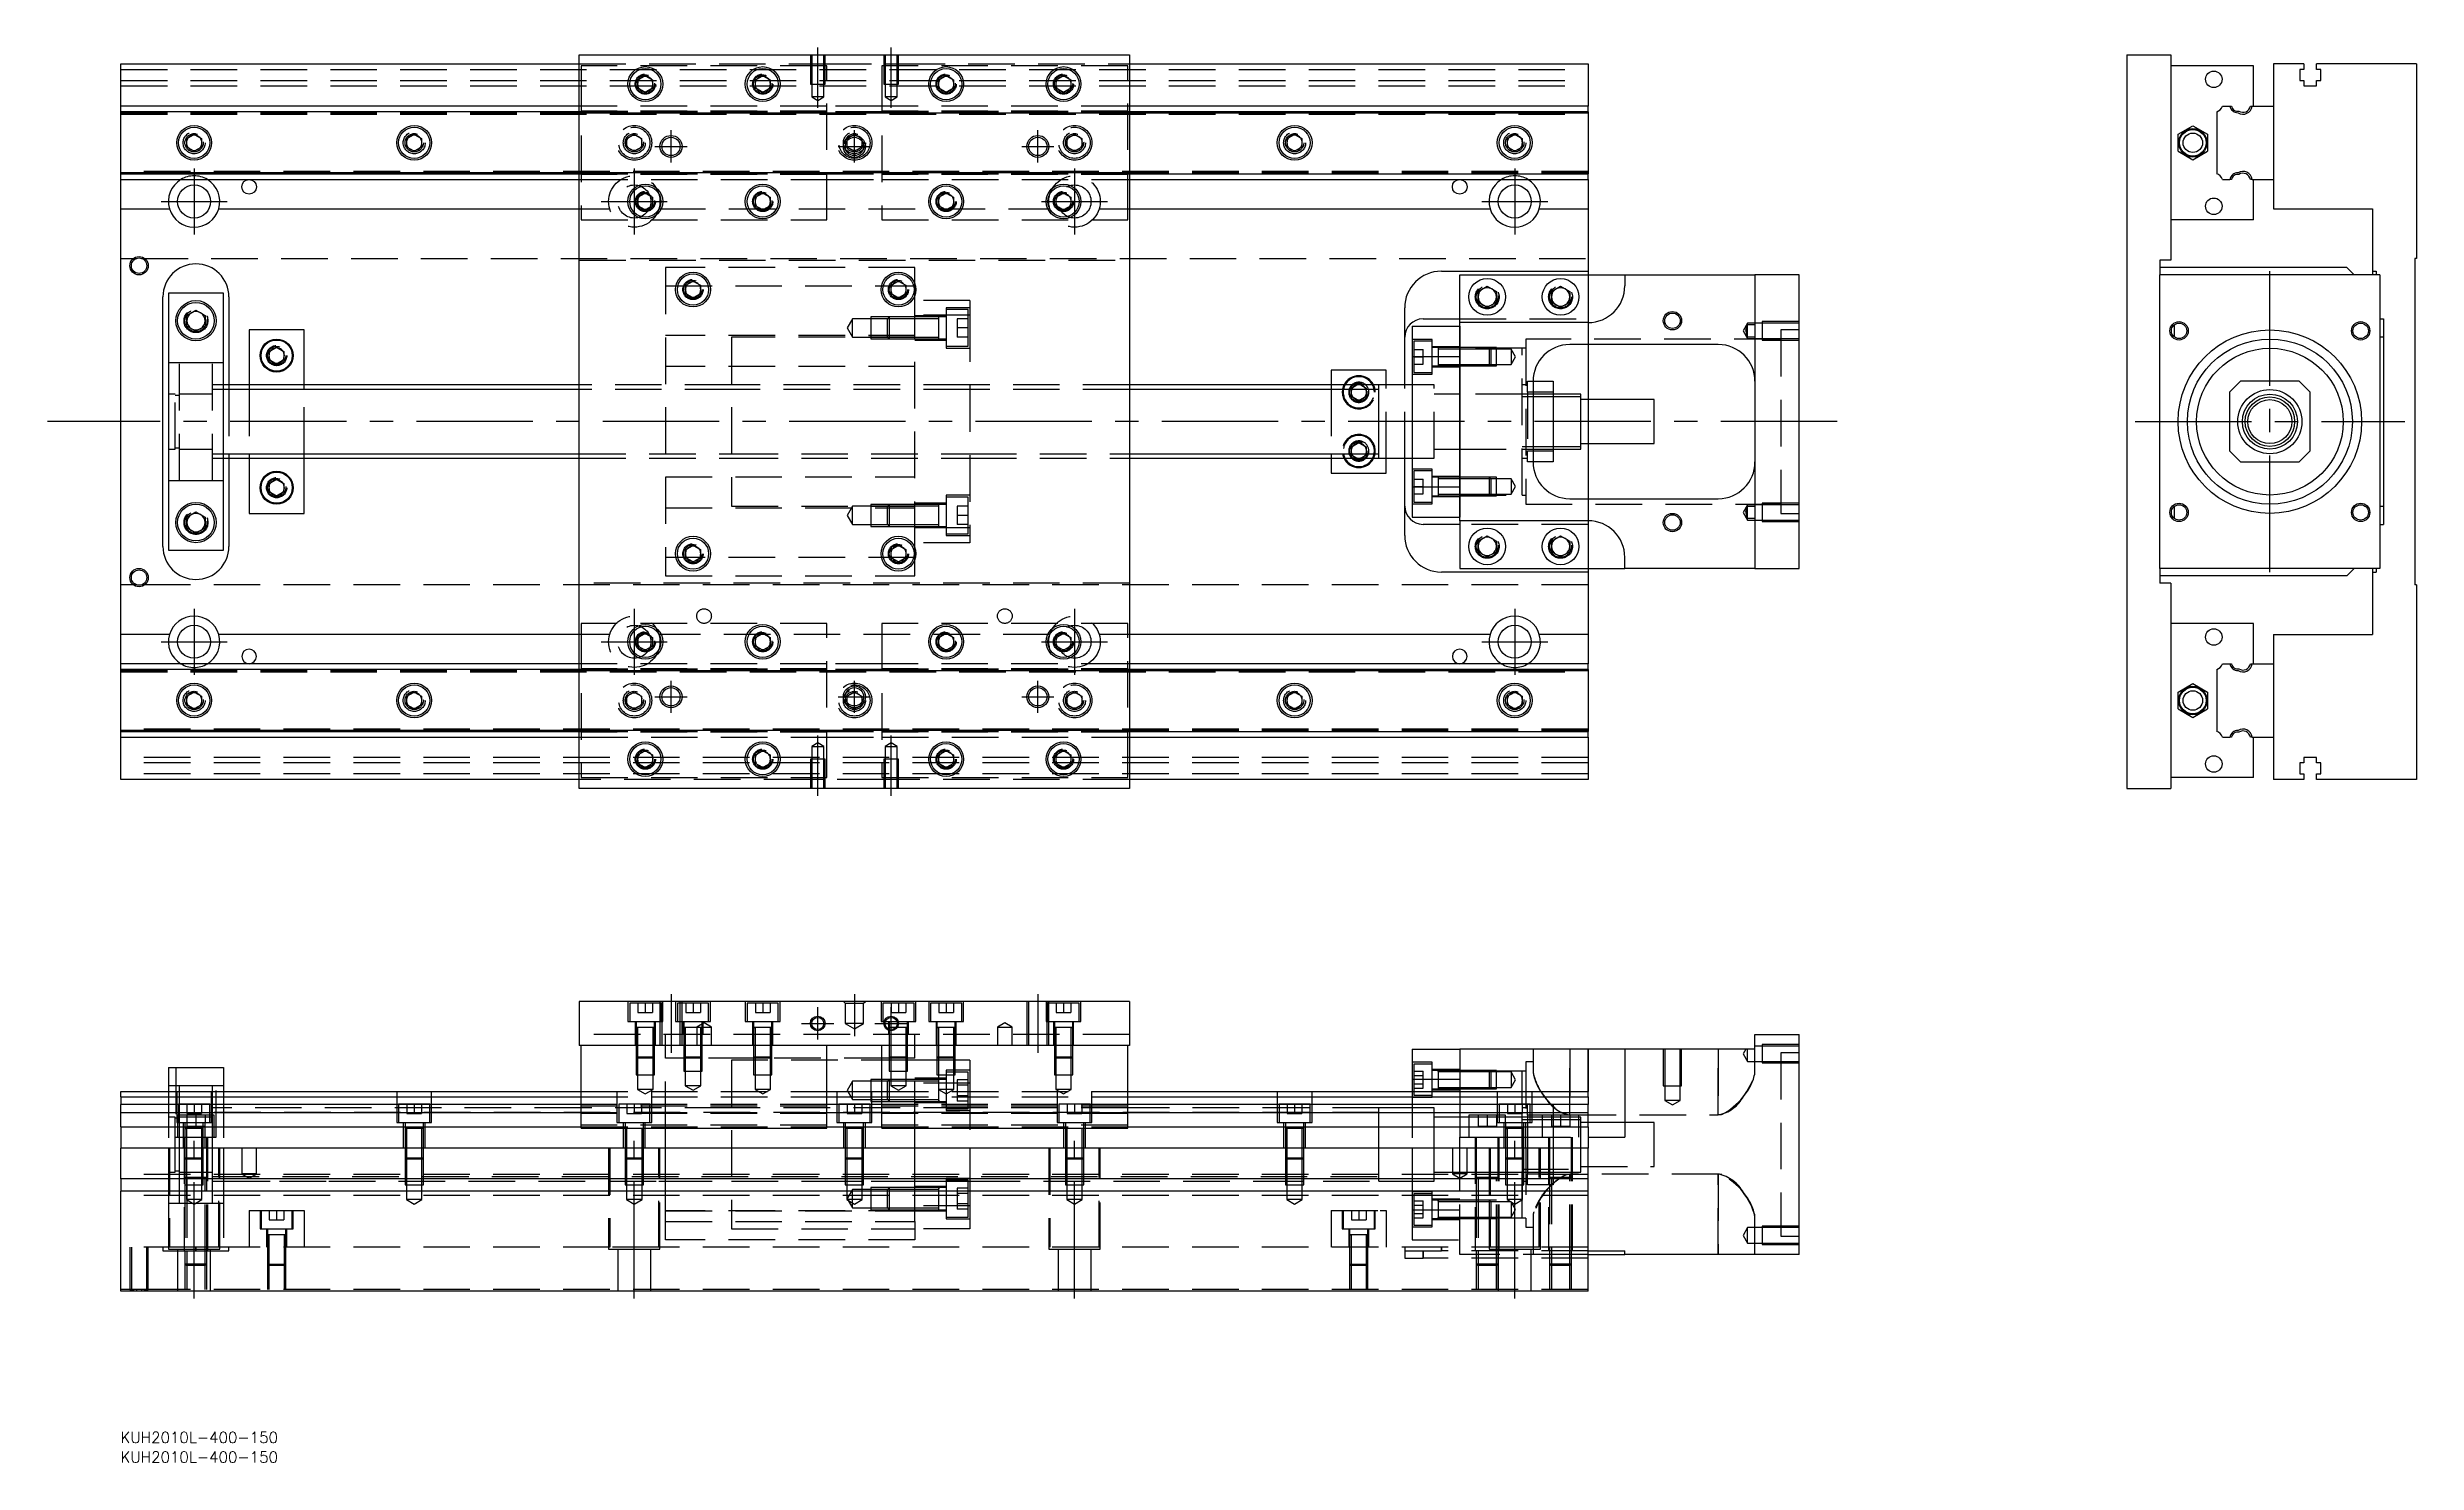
# Model space of a CAD drawing. Extents: x -20 to 626, y -284 to 102.
import ezdxf

# ---------------------------------------------------------------- set-up
doc = ezdxf.new("R2010")
doc.units = 0
doc.linetypes.add('CENTER', pattern=[50.8, 31.75, -6.35, 6.35, -6.35])
doc.linetypes.add('DASHED', pattern=[19.05, 12.7, -6.35])
doc.layers.get('0').update_dxf_attribs({"linetype": 'CONTINUOUS'})
doc.layers.add('CENTER', color=1, linetype='CENTER')
doc.styles.get("Standard").update_dxf_attribs({"font": 'txt.shx', "height": 3, "bigfont": 'bigfont.shx'})

# ---------------------------------------------------------------- blocks, each defined once
blk = doc.blocks.new('*U2')
at = {"color": 7, "linetype": 'CONTINUOUS'}
blk.add_text('KUH2010L-400-150', height=3, dxfattribs=at).set_placement((-0.08, -283.72))
blk = doc.blocks.new('*U3')
at = {"color": 7, "linetype": 'CONTINUOUS'}
blk.add_text('KUH2010L-400-150', height=3, dxfattribs=at).set_placement((-0.08, -278.37))

msp = doc.modelspace()

# ---------------------------------------------------------------- linework, layer by layer
at = {"color": 7, "linetype": 'CONTINUOUS'}
for p, q in [((0, 86), (0, 97.5)), ((0, 97.5), (125, 97.5)), ((125, 100), (275, 100)), ((125, -100), (125, 100)), ((275, 100), (275, -100)), ((275, 97.5), (400, 97.5)), ((400, 97.5), (400, 86)), ((546.86, 100), (558.86, 100)), ((546.86, 100), (546.86, -100)), ((558.86, 100), (558.86, 44)), ((581.36, 97), (558.86, 97)), ((581.36, 86), (581.36, 97)), ((586.86, 97.5), (586.86, 86)), ((595.16, 97.5), (586.86, 97.5)), ((595.16, 97.5), (595.16, 96)), ((598.56, 96), (598.56, 97.5)), ((625.86, 97.5), (598.56, 97.5)), ((625.86, 97.5), (625.86, 44.5)), ((141, 93.1547), (143, 94.309402)), ((141, 90.8453), (141, 93.1547)), ((143, 89.690598), (141, 90.8453)), ((143, 94.309402), (145, 93.1547)), ((145, 90.8453), (143, 89.690598)), ((145, 93.1547), (145, 90.8453)), ((173, 93.1547), (175, 94.309402)), ((173, 90.8453), (173, 93.1547)), ((175, 89.690598), (173, 90.8453)), ((175, 94.309402), (177, 93.1547)), ((177, 90.8453), (175, 89.690598)), ((177, 93.1547), (177, 90.8453)), ((223, 93.1547), (225, 94.309402)), ((223, 90.8453), (223, 93.1547)), ((225, 89.690598), (223, 90.8453)), ((225, 94.309402), (227, 93.1547)), ((227, 90.8453), (225, 89.690598)), ((227, 93.1547), (227, 90.8453)), ((255, 93.1547), (257, 94.309402)), ((255, 90.8453), (255, 93.1547)), ((257, 89.690598), (255, 90.8453)), ((257, 94.309402), (259, 93.1547)), ((259, 90.8453), (257, 89.690598)), ((259, 93.1547), (259, 90.8453)), ((595.16, 96), (594.01, 96)), ((594.01, 96), (594.01, 93)), ((594.01, 93), (595.16, 93)), ((595.16, 93), (595.16, 91.5)), ((595.16, 91.5), (598.56, 91.5)), ((599.71, 96), (598.56, 96)), ((598.56, 91.5), (598.56, 93)), ((598.56, 93), (599.71, 93)), ((599.71, 93), (599.71, 96)), ((0, 84.460392), (0, 86)), ((125, 86), (0, 86)), ((125, 84.460392), (0, 84.460392)), ((0, 67.539608), (0, 84.460392)), ((400, 86), (275, 86)), ((400, 84.460392), (275, 84.460392)), ((400, 84.460392), (400, 86)), ((400, 84.460392), (400, 67.539608)), ((571.36, 84.460392), (571.36, 67.539608)), ((572.899608, 86), (574.98154, 86)), ((574.98154, 86), (575.38668, 86)), ((580.537372, 86), (581.041934, 86)), ((581.041934, 86), (586.86, 86)), ((586.86, 86), (586.86, 66)), ((586.86, 86), (586.86, 66)), ((18, 77.1547), (20, 78.309402)), ((20, 78.309402), (22, 77.1547)), ((78, 77.1547), (80, 78.309402)), ((80, 78.309402), (82, 77.1547)), ((318, 77.1547), (320, 78.309402)), ((320, 78.309402), (322, 77.1547)), ((378, 77.1547), (380, 78.309402)), ((380, 78.309402), (382, 77.1547)), ((560.860002, 78.309401), (564.860002, 80.618802)), ((560.860002, 73.690599), (560.860002, 78.309401)), ((564.860002, 80.618802), (568.860002, 78.309401)), ((568.860002, 78.309401), (568.860002, 73.690599)), ((18, 74.8453), (18, 77.1547)), ((20, 73.690598), (18, 74.8453)), ((22, 74.8453), (20, 73.690598)), ((22, 77.1547), (22, 74.8453)), ((78, 74.8453), (78, 77.1547)), ((80, 73.690598), (78, 74.8453)), ((82, 74.8453), (80, 73.690598)), ((82, 77.1547), (82, 74.8453)), ((318, 74.8453), (318, 77.1547)), ((320, 73.690598), (318, 74.8453)), ((322, 74.8453), (320, 73.690598)), ((322, 77.1547), (322, 74.8453)), ((378, 74.8453), (378, 77.1547)), ((380, 73.690598), (378, 74.8453)), ((382, 74.8453), (380, 73.690598)), ((382, 77.1547), (382, 74.8453)), ((560.860002, 73.690599), (564.860002, 71.381198)), ((564.860002, 71.381198), (568.860002, 73.690599)), ((0, 67.539608), (125, 67.539608)), ((0, 66), (0, 67.539608)), ((0, 66), (125, 66)), ((0, 58), (0, 66)), ((275, 67.539608), (400, 67.539608)), ((275, 66), (400, 66)), ((400, 66), (400, 67.539608)), ((400, 66), (400, 58)), ((572.899608, 66), (574.98154, 66)), ((575.38668, 66), (574.98154, 66)), ((581.041934, 66), (580.537372, 66)), ((581.041934, 66), (586.86, 66)), ((581.36, 55), (581.36, 66)), ((586.86, 66), (586.86, 58)), ((141, 61.1547), (143, 62.309402)), ((141, 58.8453), (141, 61.1547)), ((143, 57.690598), (141, 58.8453)), ((143, 62.309402), (145, 61.1547)), ((145, 58.8453), (143, 57.690598)), ((145, 61.1547), (145, 58.8453)), ((173, 61.1547), (175, 62.309402)), ((173, 58.8453), (173, 61.1547)), ((175, 57.690598), (173, 58.8453)), ((175, 62.309402), (177, 61.1547)), ((177, 58.8453), (175, 57.690598)), ((177, 61.1547), (177, 58.8453)), ((223, 61.1547), (225, 62.309402)), ((223, 58.8453), (223, 61.1547)), ((225, 57.690598), (223, 58.8453)), ((225, 62.309402), (227, 61.1547)), ((227, 58.8453), (225, 57.690598)), ((227, 61.1547), (227, 58.8453)), ((255, 61.1547), (257, 62.309402)), ((255, 58.8453), (255, 61.1547)), ((257, 57.690598), (255, 58.8453)), ((257, 62.309402), (259, 61.1547)), ((259, 58.8453), (257, 57.690598)), ((259, 61.1547), (259, 58.8453)), ((0, 58), (13.291796, 58)), ((0, -58), (0, 58)), ((26.708204, 58), (125, 58)), ((275, 58), (373.291796, 58)), ((386.708204, 58), (400, 58)), ((400, 58), (400, 41)), ((581.36, 55), (558.86, 55)), ((586.86, 58), (613.86, 58)), ((613.86, 58), (613.86, 41)), ((360, 41), (400, 41)), ((365, 27), (365, 40)), ((365, 40), (410, 40)), ((400, 41), (400, 40)), ((410, 40), (410, 37)), ((410, 40), (445.5, 40)), ((445.5, 40), (445.5, -40)), ((457.5, 40), (445.5, 40)), ((457.5, -40), (457.5, 40)), ((558.86, 44), (555.86, 44)), ((555.86, 44), (555.86, 40)), ((606.86, 42), (555.86, 42)), ((555.86, -40), (555.86, 40)), ((615.86, 40), (555.86, 40)), ((608.86, 40), (606.86, 42)), ((613.86, 41), (614.86, 41)), ((613.86, 41), (613.86, 40)), ((614.86, 41), (614.86, 40)), ((615.86, 40), (615.86, -40)), ((625.86, 44.5), (625.36, 44.5)), ((625.36, 44.5), (625.36, -44.5)), ((11.5, -34), (11.5, 34)), ((28, 35), (13, 35)), ((13, 35), (13, -35)), ((28, -35), (28, 35)), ((29.5, 34), (29.5, 10)), ((154, 37.1547), (156, 38.309402)), ((154, 34.8453), (154, 37.1547)), ((156, 33.690598), (154, 34.8453)), ((156, 38.309402), (158, 37.1547)), ((158, 34.8453), (156, 33.690598)), ((158, 37.1547), (158, 34.8453)), ((210, 37.1547), (212, 38.309402)), ((210, 34.8453), (210, 37.1547)), ((212, 33.690598), (210, 34.8453)), ((212, 38.309402), (214, 37.1547)), ((214, 34.8453), (212, 33.690598)), ((214, 37.1547), (214, 34.8453)), ((370, 35.443376), (372.5, 36.886752)), ((370, 32.556624), (370, 35.443376)), ((372.5, 31.113248), (370, 32.556624)), ((372.5, 36.886752), (375, 35.443376)), ((375, 32.556624), (372.5, 31.113248)), ((375, 35.443376), (375, 32.556624)), ((390, 35.443376), (392.5, 36.886752)), ((390, 32.556624), (390, 35.443376)), ((392.5, 31.113248), (390, 32.556624)), ((392.5, 36.886752), (395, 35.443376)), ((395, 32.556624), (392.5, 31.113248)), ((395, 35.443376), (395, 32.556624)), ((18, 28.943376), (20.5, 30.386752)), ((18, 26.056624), (18, 28.943376)), ((20.5, 24.613248), (18, 26.056624)), ((20.5, 30.386752), (23, 28.943376)), ((23, 26.056624), (20.5, 24.613248)), ((23, 28.943376), (23, 26.056624)), ((350, 10), (350, 31)), ((352, 26), (365, 26)), ((352, 26), (352, 17.78342)), ((355, 28), (365, 28)), ((365, 17.78342), (365, 27)), ((400, 27), (365, 27)), ((559.86, 23.06222), (559.86, 26.435254)), ((615.86, 28), (616.86, 28)), ((616.86, 28), (616.86, -28)), ((50, 25), (35, 25)), ((35, 25), (35, 10)), ((40.5, 19.1547), (42.5, 20.309402)), ((42.5, 20.309402), (44.5, 19.1547)), ((50, 10), (50, 25)), ((435.5, 21), (395, 21)), ((400, 21), (400, 6)), ((616.86, 23), (615.86, 23)), ((40.5, 16.8453), (40.5, 19.1547)), ((42.5, 15.690598), (40.5, 16.8453)), ((44.5, 16.8453), (42.5, 15.690598)), ((44.5, 19.1547), (44.5, 16.8453)), ((345, 14), (330, 14)), ((330, 14), (330, 10)), ((345, 10), (345, 14)), ((352, 17.78342), (352, -17.78342)), ((352, 17.78342), (365, 17.78342)), ((365, 17.78342), (365, -17.78342)), ((365, -17.78342), (365, 17.78342)), ((125, 10), (28, 10)), ((343, 10), (275, 10)), ((343, 10), (342.995, 10)), ((343, -9.999498), (343, 10)), ((352, 10), (343, 10)), ((343.005, 10), (343, 10)), ((385, 11), (390.5, 11)), ((385, 11), (385, -11)), ((390.5, 8), (385, 8)), ((390.5, 11), (390.5, 8)), ((390.5, 8), (390.5, -8)), ((398, 7.5), (390.5, 7.5)), ((398, 6.75), (390.5, 6.75)), ((398, -7.5), (398, 7.5)), ((577.86, 11), (574.86, 8)), ((574.86, 8), (574.86, -8)), ((593.86, 11), (577.86, 11)), ((596.86, 8), (593.86, 11)), ((596.86, -8), (596.86, 8)), ((418, 6), (398, 6)), ((418, -6), (418, 6)), ((398, -6), (418, -6)), ((400, -6), (400, -21)), ((28, -10), (125, -10)), ((29.5, -10), (29.5, -34)), ((35, -10), (35, -25)), ((50, -25), (50, -10)), ((275, -10), (343, -10)), ((330, -10), (330, -14)), ((342.995, -10), (343, -10)), ((343, -10), (352, -10)), ((343, -10), (343.005, -10)), ((345, -14), (345, -10)), ((350, -31), (350, -10)), ((385, -8), (390.5, -8)), ((390.5, -11), (385, -11)), ((390.5, -6.75), (398, -6.75)), ((390.5, -7.5), (398, -7.5)), ((390.5, -8), (390.5, -11)), ((574.86, -8), (577.86, -11)), ((577.86, -11), (593.86, -11)), ((593.86, -11), (596.86, -8)), ((40.5, -16.8453), (42.5, -15.690598)), ((40.5, -19.1547), (40.5, -16.8453)), ((42.5, -20.309402), (40.5, -19.1547)), ((42.5, -15.690598), (44.5, -16.8453)), ((44.5, -19.1547), (42.5, -20.309402)), ((44.5, -16.8453), (44.5, -19.1547)), ((330, -14), (345, -14)), ((352, -17.78342), (352, -26)), ((352, -17.78342), (365, -17.78342)), ((365, -27), (365, -17.78342)), ((18, -26.056624), (20.5, -24.613248)), ((20.5, -24.613248), (23, -26.056624)), ((35, -25), (50, -25)), ((395, -21), (435.5, -21)), ((559.86, -26.435254), (559.86, -23.06222)), ((615.86, -23), (616.86, -23)), ((18, -28.943376), (18, -26.056624)), ((20.5, -30.386752), (18, -28.943376)), ((23, -28.943376), (20.5, -30.386752)), ((23, -26.056624), (23, -28.943376)), ((352, -26), (365, -26)), ((365, -28), (355, -28)), ((400, -27), (365, -27)), ((365, -27), (365, -40)), ((370, -32.556624), (372.5, -31.113248)), ((372.5, -31.113248), (375, -32.556624)), ((390, -32.556624), (392.5, -31.113248)), ((392.5, -31.113248), (395, -32.556624)), ((615.86, -28), (616.86, -28)), ((13, -35), (28, -35)), ((154, -34.8453), (156, -33.690598)), ((154, -37.1547), (154, -34.8453)), ((156, -38.309402), (154, -37.1547)), ((156, -33.690598), (158, -34.8453)), ((158, -37.1547), (156, -38.309402)), ((158, -34.8453), (158, -37.1547)), ((210, -34.8453), (212, -33.690598)), ((210, -37.1547), (210, -34.8453)), ((212, -38.309402), (210, -37.1547)), ((212, -33.690598), (214, -34.8453)), ((214, -37.1547), (212, -38.309402)), ((214, -34.8453), (214, -37.1547)), ((370, -35.443376), (370, -32.556624)), ((372.5, -36.886752), (370, -35.443376)), ((375, -35.443376), (372.5, -36.886752)), ((375, -32.556624), (375, -35.443376)), ((390, -35.443376), (390, -32.556624)), ((392.5, -36.886752), (390, -35.443376)), ((395, -35.443376), (392.5, -36.886752)), ((395, -32.556624), (395, -35.443376)), ((410, -40), (410, -37)), ((400, -41), (360, -41)), ((365, -40), (410, -40)), ((400, -40), (400, -41)), ((400, -41), (400, -58)), ((445.5, -40), (410, -40)), ((445.5, -40), (457.5, -40)), ((555.86, -40), (555.86, -44)), ((615.86, -40), (555.86, -40)), ((606.86, -42), (555.86, -42)), ((558.86, -44), (555.86, -44)), ((558.86, -44), (558.86, -100)), ((606.86, -42), (608.86, -40)), ((613.86, -40), (613.86, -41)), ((613.86, -41), (613.86, -58)), ((613.86, -41), (614.86, -41)), ((614.86, -40), (614.86, -41)), ((625.86, -44.5), (625.36, -44.5)), ((625.86, -44.5), (625.86, -97.5)), ((0, -66), (0, -58)), ((13.291796, -58), (0, -58)), ((125, -58), (26.708204, -58)), ((141, -58.8453), (143, -57.690598)), ((143, -57.690598), (145, -58.8453)), ((173, -58.8453), (175, -57.690598)), ((175, -57.690598), (177, -58.8453)), ((223, -58.8453), (225, -57.690598)), ((225, -57.690598), (227, -58.8453)), ((255, -58.8453), (257, -57.690598)), ((257, -57.690598), (259, -58.8453)), ((373.291796, -58), (275, -58)), ((400, -58), (386.708204, -58)), ((400, -58), (400, -66)), ((581.36, -55), (558.86, -55)), ((581.36, -66), (581.36, -55)), ((586.86, -58), (586.86, -66)), ((586.86, -58), (613.86, -58)), ((141, -61.1547), (141, -58.8453)), ((143, -62.309402), (141, -61.1547)), ((145, -61.1547), (143, -62.309402)), ((145, -58.8453), (145, -61.1547)), ((173, -61.1547), (173, -58.8453)), ((175, -62.309402), (173, -61.1547)), ((177, -61.1547), (175, -62.309402)), ((177, -58.8453), (177, -61.1547)), ((223, -61.1547), (223, -58.8453)), ((225, -62.309402), (223, -61.1547)), ((227, -61.1547), (225, -62.309402)), ((227, -58.8453), (227, -61.1547)), ((255, -61.1547), (255, -58.8453)), ((257, -62.309402), (255, -61.1547)), ((259, -61.1547), (257, -62.309402)), ((259, -58.8453), (259, -61.1547)), ((0, -67.539608), (0, -66)), ((125, -66), (0, -66)), ((125, -67.539608), (0, -67.539608)), ((0, -84.460392), (0, -67.539608)), ((400, -66), (275, -66)), ((400, -67.539608), (275, -67.539608)), ((400, -67.539608), (400, -66)), ((400, -67.539608), (400, -84.460392)), ((571.36, -67.539608), (571.36, -84.460392)), ((572.899608, -66), (574.98154, -66)), ((574.98154, -66), (575.38668, -66)), ((580.537372, -66), (581.041934, -66)), ((581.041934, -66), (586.86, -66)), ((586.86, -66), (586.86, -86)), ((586.86, -66), (586.86, -86)), ((18, -74.8453), (20, -73.690598)), ((18, -77.1547), (18, -74.8453)), ((20, -78.309402), (18, -77.1547)), ((20, -73.690598), (22, -74.8453)), ((22, -77.1547), (20, -78.309402)), ((22, -74.8453), (22, -77.1547)), ((78, -74.8453), (80, -73.690598)), ((78, -77.1547), (78, -74.8453)), ((80, -78.309402), (78, -77.1547)), ((80, -73.690598), (82, -74.8453)), ((82, -77.1547), (80, -78.309402)), ((82, -74.8453), (82, -77.1547)), ((318, -74.8453), (320, -73.690598)), ((318, -77.1547), (318, -74.8453)), ((320, -78.309402), (318, -77.1547)), ((320, -73.690598), (322, -74.8453)), ((322, -77.1547), (320, -78.309402)), ((322, -74.8453), (322, -77.1547)), ((378, -74.8453), (380, -73.690598)), ((378, -77.1547), (378, -74.8453)), ((380, -78.309402), (378, -77.1547)), ((380, -73.690598), (382, -74.8453)), ((382, -77.1547), (380, -78.309402)), ((382, -74.8453), (382, -77.1547)), ((560.860002, -73.690599), (564.860002, -71.381198)), ((560.860002, -78.309401), (560.860002, -73.690599)), ((564.860002, -71.381198), (568.860002, -73.690599)), ((568.860002, -73.690599), (568.860002, -78.309401)), ((560.860002, -78.309401), (564.860002, -80.618802)), ((564.860002, -80.618802), (568.860002, -78.309401)), ((0, -84.460392), (125, -84.460392)), ((0, -86), (0, -84.460392)), ((0, -86), (125, -86)), ((0, -97.5), (0, -86)), ((141, -90.8453), (143, -89.690598)), ((143, -89.690598), (145, -90.8453)), ((173, -90.8453), (175, -89.690598)), ((175, -89.690598), (177, -90.8453)), ((223, -90.8453), (225, -89.690598)), ((225, -89.690598), (227, -90.8453)), ((255, -90.8453), (257, -89.690598)), ((257, -89.690598), (259, -90.8453)), ((275, -84.460392), (400, -84.460392)), ((275, -86), (400, -86)), ((400, -86), (400, -84.460392)), ((400, -86), (400, -97.5)), ((572.899608, -86), (574.98154, -86)), ((575.38668, -86), (574.98154, -86)), ((581.041934, -86), (580.537372, -86)), ((581.041934, -86), (586.86, -86)), ((581.36, -97), (581.36, -86)), ((586.86, -86), (586.86, -97.5)), ((141, -93.1547), (141, -90.8453)), ((143, -94.309402), (141, -93.1547)), ((145, -93.1547), (143, -94.309402)), ((145, -90.8453), (145, -93.1547)), ((173, -93.1547), (173, -90.8453)), ((175, -94.309402), (173, -93.1547)), ((177, -93.1547), (175, -94.309402)), ((177, -90.8453), (177, -93.1547)), ((223, -93.1547), (223, -90.8453)), ((225, -94.309402), (223, -93.1547)), ((227, -93.1547), (225, -94.309402)), ((227, -90.8453), (227, -93.1547)), ((255, -93.1547), (255, -90.8453)), ((257, -94.309402), (255, -93.1547)), ((259, -93.1547), (257, -94.309402)), ((259, -90.8453), (259, -93.1547)), ((595.16, -93), (594.01, -93)), ((594.01, -93), (594.01, -96)), ((594.01, -96), (595.16, -96)), ((598.56, -91.5), (595.16, -91.5)), ((595.16, -91.5), (595.16, -93)), ((595.16, -96), (595.16, -97.5)), ((598.56, -93), (598.56, -91.5)), ((599.71, -93), (598.56, -93)), ((598.56, -97.5), (598.56, -96)), ((598.56, -96), (599.71, -96)), ((599.71, -96), (599.71, -93)), ((125, -97.5), (0, -97.5)), ((275, -100), (125, -100)), ((400, -97.5), (275, -97.5)), ((546.86, -100), (558.86, -100)), ((581.36, -97), (558.86, -97)), ((595.16, -97.5), (586.86, -97.5)), ((625.86, -97.5), (598.56, -97.5)), ((125, -158.03), (125, -170.03)), ((275, -158.03), (125, -158.03)), ((275, -158.03), (275, -170.03)), ((209.9, -165.13), (209.9, -165.676966)), ((209.9, -165.676966), (209.9, -166.027498)), ((211.67033, -165.13), (211.229838, -165.13)), ((445.5, -171.03), (445.5, -167.03)), ((445.5, -167.03), (457.5, -167.03)), ((457.5, -227.03), (457.5, -167.03)), ((275, -170.03), (125, -170.03)), ((125.5, -192.53), (125.5, -170.03)), ((192.5, -192.53), (192.5, -170.03)), ((207.5, -192.53), (207.5, -170.03)), ((274.5, -192.53), (274.5, -170.03)), ((352, -171.03), (365, -171.03)), ((352, -171.03), (352, -179.24658)), ((400, -171.03), (365, -171.03)), ((365, -171.03), (365, -182.53)), ((400, -182.53), (400, -171.03)), ((410, -171.03), (400, -171.03)), ((410, -171.03), (410, -195.03)), ((445.5, -171.03), (410, -171.03)), ((13, -176.03), (13, -182.53)), ((13, -176.03), (28, -176.03)), ((28, -176.03), (28, -182.53)), ((352, -179.24658), (365, -179.24658)), ((352, -179.24658), (352, -182.53)), ((0, -184.069608), (0, -182.53)), ((0, -182.53), (125.5, -182.53)), ((0, -184.069608), (0, -186.15154)), ((0, -184.069608), (125.5, -184.069608)), ((125.5, -186.15154), (0, -186.15154)), ((0, -188.366666), (0, -186.15154)), ((192.5, -182.53), (207.5, -182.53)), ((192.5, -184.069608), (207.5, -184.069608)), ((207.5, -186.15154), (192.5, -186.15154)), ((274.5, -182.53), (400, -182.53)), ((274.5, -184.069608), (400, -184.069608)), ((400, -186.15154), (274.5, -186.15154)), ((400, -184.069608), (400, -182.53)), ((400, -184.069608), (400, -186.15154)), ((400, -188.366666), (400, -186.15154)), ((0, -192.211934), (0, -188.366666)), ((125.5, -188.366666), (0, -188.366666)), ((0, -192.211934), (0, -198.03)), ((0, -192.211934), (125.5, -192.211934)), ((125.5, -192.53), (192.5, -192.53)), ((207.5, -188.366666), (192.5, -188.366666)), ((192.5, -192.211934), (207.5, -192.211934)), ((207.5, -192.53), (274.5, -192.53)), ((400, -188.366666), (274.5, -188.366666)), ((274.5, -192.211934), (400, -192.211934)), ((400, -192.211934), (400, -188.366666)), ((400, -192.211934), (400, -198.03)), ((400, -198.03), (0, -198.03)), ((0, -206.33), (0, -198.03)), ((400, -195.03), (410, -195.03)), ((400, -206.33), (400, -198.03)), ((400, -206.33), (0, -206.33)), ((0, -206.33), (0, -209.73)), ((23, -209.73), (23, -206.33)), ((400, -209.73), (400, -206.33)), ((400, -209.73), (0, -209.73)), ((0, -237.03), (0, -209.73)), ((18, -208.03), (18, -209.73)), ((400, -237.03), (400, -209.73)), ((400, -226.03), (410, -226.03)), ((410, -227.03), (410, -226.03)), ((400, -227.03), (410, -227.03)), ((457.5, -227.03), (410, -227.03)), ((400, -237.03), (0, -237.03))]:
    msp.add_line(p, q, dxfattribs=at)
at = {"color": 3, "linetype": 'DASHED'}
for p, q in [((125, 97.5), (188.000006, 97.5)), ((125.5, 97), (125.5, 55)), ((192.5, 97), (125.5, 97)), ((188.000006, 100), (188.000006, 92)), ((188.000006, 97.5), (191.999994, 97.5)), ((188.35, 100), (188.35, 92)), ((191.65, 92), (191.65, 100)), ((191.999994, 92), (191.999994, 100)), ((191.999994, 97.5), (208.000006, 97.5)), ((192.5, 55), (192.5, 97)), ((274.5, 97), (207.5, 97)), ((207.5, 97), (207.5, 55)), ((208.000006, 100), (208.000006, 92)), ((208.000006, 97.5), (211.999994, 97.5)), ((208.35, 100), (208.35, 92)), ((211.65, 92), (211.65, 100)), ((211.999994, 92), (211.999994, 100)), ((211.999994, 97.5), (275, 97.5)), ((274.5, 55), (274.5, 97)), ((0, 96), (400, 96)), ((0, 93), (400, 93)), ((0, 91.5), (400, 91.5)), ((145.483582, 92.286038), (145.5, 92)), ((177.483582, 92.286038), (177.5, 92)), ((188.000006, 92), (191.999994, 92)), ((188.35, 92), (188.35, 88.5)), ((191.65, 88.5), (191.65, 92)), ((208.000006, 92), (211.999994, 92)), ((208.35, 92), (208.35, 88.5)), ((211.65, 88.5), (211.65, 92)), ((227.483582, 92.286038), (227.5, 92)), ((259.483582, 92.286038), (259.5, 92)), ((0, 84.204452), (125, 84.204452)), ((0, 84.2), (400, 84.2)), ((125.5, 86), (125, 86)), ((125.5, 84.460392), (125, 84.460392)), ((125, 84.204452), (125.5, 84.204452)), ((192.5, 86), (125.5, 86)), ((192.5, 84.643014), (125.5, 84.643014)), ((125.5, 84.6), (192.5, 84.6)), ((192.5, 84.460392), (125.5, 84.460392)), ((125.5, 84.3), (192.5, 84.3)), ((125.5, 84.204452), (274.5, 84.204452)), ((191.65, 88.5), (188.35, 88.5)), ((188.35, 88.5), (190, 87.547372)), ((190, 87.547372), (191.65, 88.5)), ((207.5, 86), (192.5, 86)), ((207.5, 84.460392), (192.5, 84.460392)), ((274.5, 86), (207.5, 86)), ((274.5, 84.643014), (207.5, 84.643014)), ((207.5, 84.6), (274.5, 84.6)), ((274.5, 84.460392), (207.5, 84.460392)), ((207.5, 84.3), (274.5, 84.3)), ((211.65, 88.5), (208.35, 88.5)), ((208.35, 88.5), (210, 87.547372)), ((210, 87.547372), (211.65, 88.5)), ((275, 86), (274.5, 86)), ((275, 84.460392), (274.5, 84.460392)), ((274.5, 84.204452), (275, 84.204452)), ((275, 84.204452), (400, 84.204452)), ((0, 83.8), (400, 83.8)), ((138, 77.1547), (140, 78.309402)), ((140, 78.309402), (142, 77.1547)), ((198, 77.1547), (200, 78.309402)), ((200, 78.309402), (202, 77.1547)), ((258, 77.1547), (260, 78.309402)), ((260, 78.309402), (262, 77.1547)), ((22.483582, 76.286038), (22.5, 76)), ((77.5, 76), (77.518502, 76.303588)), ((138, 74.8453), (138, 77.1547)), ((140, 73.690598), (138, 74.8453)), ((142, 74.8453), (140, 73.690598)), ((142, 77.1547), (142, 74.8453)), ((142.483582, 76.286038), (142.5, 76)), ((198, 74.8453), (198, 77.1547)), ((200, 73.690598), (198, 74.8453)), ((202, 74.8453), (200, 73.690598)), ((202, 77.1547), (202, 74.8453)), ((202.483582, 76.286038), (202.5, 76)), ((258, 74.8453), (258, 77.1547)), ((260, 73.690598), (258, 74.8453)), ((262, 74.8453), (260, 73.690598)), ((262, 77.1547), (262, 74.8453)), ((262.483582, 76.286038), (262.5, 76)), ((317.5, 76), (317.518502, 76.303588)), ((382.483582, 76.286038), (382.5, 76)), ((400, 68.2), (0, 68.2)), ((400, 67.8), (0, 67.8)), ((125, 67.795548), (0, 67.795548)), ((125.5, 67.795548), (125, 67.795548)), ((125, 67.539608), (125.5, 67.539608)), ((125, 66), (125.5, 66)), ((274.5, 67.795548), (125.5, 67.795548)), ((192.5, 67.7), (125.5, 67.7)), ((125.5, 67.539608), (192.5, 67.539608)), ((192.5, 67.4), (125.5, 67.4)), ((192.5, 67.356986), (125.5, 67.356986)), ((125.5, 66), (192.5, 66)), ((192.5, 67.539608), (207.5, 67.539608)), ((192.5, 66), (207.5, 66)), ((274.5, 67.7), (207.5, 67.7)), ((207.5, 67.539608), (274.5, 67.539608)), ((274.5, 67.4), (207.5, 67.4)), ((274.5, 67.356986), (207.5, 67.356986)), ((207.5, 66), (274.5, 66)), ((275, 67.795548), (274.5, 67.795548)), ((274.5, 67.539608), (275, 67.539608)), ((274.5, 66), (275, 66)), ((400, 67.795548), (275, 67.795548)), ((145.483582, 60.286038), (145.5, 60)), ((177.483582, 60.286038), (177.5, 60)), ((222.5, 60), (222.512884, 60.253488)), ((259.483582, 60.286038), (259.5, 60)), ((125, 58), (133.291796, 58)), ((125.5, 55), (192.5, 55)), ((146.708204, 58), (253.291796, 58)), ((207.5, 55), (274.5, 55)), ((266.708204, 58), (275, 58)), ((0, 44.5), (4.359688, 44.5)), ((5.640312, 44.5), (400, 44.5)), ((125, 44), (275, 44)), ((216.5, 42), (148.5, 42)), ((148.5, 42), (148.5, -42)), ((216.5, 37.52069), (216.5, 42)), ((400, 40), (400, 28)), ((148.5, 37), (216.5, 37)), ((153.5, 36), (153.512884, 36.253488)), ((209.5, 36), (209.518502, 36.303588)), ((216.5, 34.47931), (216.5, 37.52069)), ((216.5, -34.47931), (216.5, 34.47931)), ((231.5, 33), (216.5, 33)), ((231.5, 33), (231.5, 28.982754)), ((375.477798, 34.364306), (375.5, 34)), ((389.5, 34), (389.520026, 34.346056)), ((23.477798, 27.864306), (23.5, 27.5)), ((199.5, 28.04775), (198.056624, 25.54775)), ((199.5, 23.04775), (199.5, 28.04775)), ((204.5, 28.04775), (199.5, 28.04775)), ((204.5, 28.547744), (204.5, 22.547754)), ((209.49998, 28.547744), (204.5, 28.547744)), ((208.99998, 28.04775), (204.5, 28.04775)), ((209.5, 28.54775), (209, 28.04775)), ((209, 23.04775), (209, 28.04775)), ((216.5, 28.04775), (209, 28.04775)), ((216.5, 28.547744), (209.499994, 28.547744)), ((209.5, 28.54775), (209.5, 22.54775)), ((216.5, 28.54775), (209.5, 28.54775)), ((231.5, 28.982754), (216.5, 28.982754)), ((225, 28.84775), (216.5, 28.84775)), ((223, 28.54775), (216.50002, 28.54775)), ((223, 28.04775), (216.50002, 28.04775)), ((223, 28.54775), (222.995, 28.54775)), ((223, 28.04775), (223, 28.547754)), ((223, 28.197952), (223, 28.54775)), ((225, 28.54775), (223, 28.54775)), ((223.005, 28.54775), (223, 28.54775)), ((223, 22.8974), (223, 28.197952)), ((225, 31.04775), (225, 20.04775)), ((231.5, 31.04775), (225, 31.04775)), ((231, 30.54775), (225, 30.54775)), ((228, 28.04775), (228, 25.54775)), ((231, 28.04775), (228, 28.04775)), ((231, 20.54775), (231, 30.54775)), ((231.5, 28.982754), (231.5, -28.982754)), ((365, 28), (400, 28)), ((365, 26), (365, 17.78342)), ((400, 28), (400, 27)), ((400, 27), (400, 21)), ((443.5, 26.848738), (442.287564, 24.748738)), ((443.163852, 25.611128), (443.302956, 25.985522)), ((443.302956, 25.985522), (443.5, 26.435254)), ((443.5, 26.435254), (443.5, 26.848738)), ((447.5, 26.848738), (443.5, 26.848738)), ((443.5, 23.06222), (443.5, 26.435794)), ((443.5, 26.435254), (445.5, 26.435254)), ((447.5, 27.248732), (447.5, 22.248742)), ((457.5, 27.248732), (447.5, 27.248732)), ((457.5, 26.848738), (447.5, 26.848738)), ((216.5, 23.5), (148.5, 23.5)), ((166.5, 23), (166.5, -23)), ((216.5, 23), (166.5, 23)), ((198.056624, 25.54775), (199.5, 23.04775)), ((199.5, 23.04775), (204.5, 23.04775)), ((204.5, 23.04775), (208.99998, 23.04775)), ((204.5, 22.547754), (209.49998, 22.547754)), ((209, 23.04775), (209.5, 22.54775)), ((209, 23.04775), (216.5, 23.04775)), ((209.5, 22.547754), (216.5, 22.547754)), ((209.5, 22.54775), (216.5, 22.54775)), ((216.5, 22.24775), (225, 22.24775)), ((216.50002, 23.04775), (223, 23.04775)), ((216.50002, 22.54775), (223.005, 22.54775)), ((222.995, 22.54775), (225, 22.54775)), ((223, 22.547744), (223, 23.04775)), ((223, 22.54775), (223, 22.8974)), ((225, 20.54775), (231, 20.54775)), ((225, 20.04775), (231.5, 20.04775)), ((228, 25.54775), (228, 23.04775)), ((231, 25.54775), (228, 25.54775)), ((231, 23.04775), (228, 23.04775)), ((357.5, 22.42767), (352, 22.42767)), ((352.5, 21.92767), (352.5, 13.42767)), ((357.5, 21.92767), (352.5, 21.92767)), ((352.5, 19.67767), (355, 19.67767)), ((355, 17.67767), (355, 19.67767)), ((357.5, 12.92767), (357.5, 22.42767)), ((365, 20.42767), (357.5, 20.42767)), ((359.1, 20.17767), (357.5, 20.17767)), ((359.1, 20.17767), (359.095, 20.17767)), ((359.1, 20.17767), (359.1, 19.92022)), ((359.105, 20.17767), (359.1, 20.17767)), ((364.99998, 20.17767), (359.1, 20.17767)), ((359.1, 19.92022), (359.1, 15.435068)), ((364.99998, 19.77767), (359.1, 19.77767)), ((373.1, 20.17767), (365, 20.17767)), ((373.1, 20.177664), (365, 20.177664)), ((382, 20), (365, 20)), ((373.5, 19.77767), (365, 19.77767)), ((373.1, 15.17767), (373.1, 20.17767)), ((373.5, 19.77767), (373.1, 20.17767)), ((375, 20.177664), (373.10002, 20.177664)), ((373.5, 19.77767), (373.5, 15.57767)), ((375, 19.77767), (373.50002, 19.77767)), ((375, 15.177674), (375, 20.177664)), ((379, 19.77767), (375, 19.77767)), ((379, 19.77767), (379, 15.57767)), ((380.212436, 17.67767), (379, 19.77767)), ((382, -20), (382, 20)), ((383, 20), (382, 20)), ((383, 22.5), (383, -22.5)), ((452.5, 22.5), (383, 22.5)), ((442.287564, 24.748738), (443.5, 22.648738)), ((443.016436, 24.911344), (443.060666, 25.226886)), ((443.060666, 25.226886), (443.163852, 25.611128)), ((443.5, 22.648738), (443.5, 23.06222)), ((445.5, 23.06222), (443.5, 23.06222)), ((443.5, 22.648738), (447.5, 22.648738)), ((447.5, 22.648738), (457.5, 22.648738)), ((447.5, 22.248742), (457.5, 22.248742)), ((452.5, 25), (452.5, -25)), ((457.5, 25), (452.5, 25)), ((16, 16), (13, 16)), ((16, -16), (16, 16)), ((25, 16), (16, 16)), ((25, -16), (25, 16)), ((28, 16), (25, 16)), ((40, 18), (40.012884, 18.253488)), ((216.5, 15), (148.5, 15)), ((352, 12.92767), (357.5, 12.92767)), ((352.5, 17.67767), (355, 17.67767)), ((352.5, 15.67767), (355, 15.67767)), ((352.5, 13.42767), (357.5, 13.42767)), ((355, 15.67767), (355, 17.67767)), ((357.5, 15.17767), (359.1, 15.17767)), ((357.5, 14.92767), (365, 14.92767)), ((359.095, 15.17767), (359.1, 15.17767)), ((359.1, 15.57767), (364.99998, 15.57767)), ((359.1, 15.435068), (359.1, 15.17767)), ((359.1, 15.17767), (359.105, 15.17767)), ((359.1, 15.17767), (364.99998, 15.17767)), ((365, 15.57767), (373.5, 15.57767)), ((365, 15.177674), (373.1, 15.177674)), ((365, 15.17767), (373.1, 15.17767)), ((373.1, 15.17767), (373.5, 15.57767)), ((373.10002, 15.177674), (375, 15.177674)), ((373.50002, 15.57767), (375, 15.57767)), ((375, 15.57767), (379, 15.57767)), ((379, 15.57767), (380.212436, 17.67767)), ((14.85, 7.5), (13, 7.5)), ((14.85, -7.5), (14.85, 7.5)), ((16, 7.15), (14.85, 7.15)), ((25, 7.5), (16, 7.5)), ((28, 10), (25, 10)), ((28, 8.75), (25, 8.75)), ((29.5, 10), (29.5, 8.75)), ((29.5, 8.75), (29.5, -8.75)), ((35, 10), (35, 8.75)), ((35, 8.75), (35, -8.75)), ((50, 8.75), (50, 10)), ((50, -8.75), (50, 8.75)), ((166.49998, 10), (125, 10)), ((166.49998, 8.75), (125, 8.75)), ((231.5, 10), (166.5, 10)), ((231.5, 8.75), (166.5, 8.75)), ((275, 10), (231.50002, 10)), ((275, 8.75), (231.50002, 8.75)), ((330, 10), (330, 8.75)), ((330, 8.75), (330, -8.75)), ((335.5, 9.1547), (336.964102, 10)), ((335.5, 8.75), (335.5, 9.1547)), ((335.5, 6.8453), (335.5, 8.75)), ((337.5, 5.690598), (335.5, 6.8453)), ((336.964102, 10), (337.5, 10.309402)), ((337.5, 10.309402), (338.035898, 10)), ((339.5, 6.8453), (337.5, 5.690598)), ((338.035898, 10), (339.5, 9.1547)), ((339.5, 9.1547), (339.5, 8.75)), ((339.5, 8.75), (339.5, 6.8453)), ((339.983582, 8.286038), (340, 8)), ((345, -10), (345, 10)), ((350, -10), (350, 10)), ((358, 10), (352, 10)), ((358, -10), (358, 10)), ((365, 7.5), (358, 7.5)), ((382, 7.5), (365, 7.5)), ((382, 7.5), (381.995, 7.5)), ((383.5, 10), (382, 10)), ((383.5, 7.5), (382, 7.5)), ((382.005, 7.5), (382, 7.5)), ((383.5, 6.75), (382, 6.75)), ((383.5, 11), (385, 11)), ((383.5, 8), (383.5, 11)), ((383.5, 8), (383.5, -8)), ((385, 8), (383.5, 8)), ((385, 7.5), (383.5, 7.5)), ((385, 6.75), (383.5, 6.75)), ((390.5, 7.5), (385, 7.5)), ((390.5, 6.75), (385, 6.75)), ((400, 6), (400, -6)), ((335.5, -6.8453), (337.5, -5.690598)), ((337.5, -5.690598), (339.5, -6.8453)), ((13, -7.5), (14.85, -7.5)), ((14.85, -7.15), (16, -7.15)), ((16, -7.5), (25, -7.5)), ((25, -8.75), (28, -8.75)), ((25, -10), (28, -10)), ((29.5, -8.75), (29.5, -10)), ((35, -8.75), (35, -10)), ((50, -10), (50, -8.75)), ((125, -8.75), (166.49998, -8.75)), ((125, -10), (166.49998, -10)), ((166.5, -8.75), (231.5, -8.75)), ((166.5, -10), (231.5, -10)), ((231.50002, -8.75), (275, -8.75)), ((231.50002, -10), (275, -10)), ((330, -8.75), (330, -10)), ((335, -8), (335.018502, -7.696412)), ((335.5, -8.75), (335.5, -6.8453)), ((335.5, -9.1547), (335.5, -8.75)), ((336.964102, -10), (335.5, -9.1547)), ((337.5, -10.309402), (336.964102, -10)), ((338.035898, -10), (337.5, -10.309402)), ((339.5, -9.1547), (338.035898, -10)), ((339.5, -6.8453), (339.5, -8.75)), ((339.5, -8.75), (339.5, -9.1547)), ((343, -10), (343, -9.999498)), ((352, -10), (358, -10)), ((358, -7.5), (365, -7.5)), ((365, -7.5), (382, -7.5)), ((381.995, -7.5), (382, -7.5)), ((382, -6.75), (383.5, -6.75)), ((382, -7.5), (383.5, -7.5)), ((382, -7.5), (382.005, -7.5)), ((382, -10), (383.5, -10)), ((383.5, -6.75), (385, -6.75)), ((383.5, -7.5), (385, -7.5)), ((383.5, -8), (385, -8)), ((383.5, -11), (383.5, -8)), ((385, -11), (383.5, -11)), ((385, -6.75), (390.5, -6.75)), ((385, -7.5), (390.5, -7.5)), ((13, -16), (16, -16)), ((16, -16), (25, -16)), ((25, -16), (28, -16)), ((44.983582, -17.713962), (45, -18)), ((148.5, -15), (216.5, -15)), ((357.5, -12.92767), (352, -12.92767)), ((352.5, -13.42767), (352.5, -21.92767)), ((357.5, -13.42767), (352.5, -13.42767)), ((352.5, -15.67767), (355, -15.67767)), ((352.5, -17.67767), (355, -17.67767)), ((355, -17.67767), (355, -15.67767)), ((355, -19.67767), (355, -17.67767)), ((357.5, -22.42767), (357.5, -12.92767)), ((365, -14.92767), (357.5, -14.92767)), ((359.1, -15.17767), (357.5, -15.17767)), ((359.1, -15.17767), (359.095, -15.17767)), ((359.1, -15.17767), (359.1, -15.435118)), ((359.105, -15.17767), (359.1, -15.17767)), ((364.99998, -15.17767), (359.1, -15.17767)), ((359.1, -15.435118), (359.1, -19.920272)), ((364.99998, -15.57767), (359.1, -15.57767)), ((373.1, -15.17767), (365, -15.17767)), ((373.1, -15.177674), (365, -15.177674)), ((373.5, -15.57767), (365, -15.57767)), ((365, -17.78342), (365, -26)), ((373.1, -20.17767), (373.1, -15.17767)), ((373.5, -15.57767), (373.1, -15.17767)), ((375, -15.177674), (373.10002, -15.177674)), ((373.5, -15.57767), (373.5, -19.77767)), ((375, -15.57767), (373.50002, -15.57767)), ((375, -20.177664), (375, -15.177674)), ((379, -15.57767), (375, -15.57767)), ((379, -15.57767), (379, -19.77767)), ((380.212436, -17.67767), (379, -15.57767)), ((379, -19.77767), (380.212436, -17.67767)), ((148.5, -23.5), (216.5, -23.5)), ((166.5, -23), (216.5, -23)), ((199.5, -23.04775), (198.056624, -25.54775)), ((198.056624, -25.54775), (199.5, -28.04775)), ((199.5, -28.04775), (199.5, -23.04775)), ((204.5, -23.04775), (199.5, -23.04775)), ((204.5, -22.547754), (204.5, -28.547744)), ((209.49998, -22.547754), (204.5, -22.547754)), ((208.99998, -23.04775), (204.5, -23.04775)), ((209.5, -22.54775), (209, -23.04775)), ((209, -28.04775), (209, -23.04775)), ((216.5, -23.04775), (209, -23.04775)), ((209.5, -22.54775), (209.5, -28.54775)), ((216.5, -22.54775), (209.5, -22.54775)), ((216.5, -22.547754), (209.5, -22.547754)), ((225, -22.24775), (216.5, -22.24775)), ((223.005, -22.54775), (216.50002, -22.54775)), ((223, -23.04775), (216.50002, -23.04775)), ((225, -22.54775), (222.995, -22.54775)), ((223, -23.04775), (223, -22.547744)), ((223, -22.897546), (223, -22.54775)), ((223, -28.198098), (223, -22.897546)), ((225, -20.04775), (225, -31.04775)), ((231.5, -20.04775), (225, -20.04775)), ((231, -20.54775), (225, -20.54775)), ((228, -23.04775), (228, -25.54775)), ((231, -23.04775), (228, -23.04775)), ((228, -25.54775), (228, -28.04775)), ((231, -25.54775), (228, -25.54775)), ((231, -30.54775), (231, -20.54775)), ((352, -22.42767), (357.5, -22.42767)), ((352.5, -19.67767), (355, -19.67767)), ((352.5, -21.92767), (357.5, -21.92767)), ((357.5, -20.17767), (359.1, -20.17767)), ((357.5, -20.42767), (365, -20.42767)), ((359.095, -20.17767), (359.1, -20.17767)), ((359.1, -19.77767), (364.99998, -19.77767)), ((359.1, -19.920272), (359.1, -20.17767)), ((359.1, -20.17767), (359.105, -20.17767)), ((359.1, -20.17767), (364.99998, -20.17767)), ((365, -19.77767), (373.5, -19.77767)), ((365, -20), (382, -20)), ((365, -20.177664), (373.1, -20.177664)), ((365, -20.17767), (373.1, -20.17767)), ((373.1, -20.17767), (373.5, -19.77767)), ((373.10002, -20.177664), (375, -20.177664)), ((373.50002, -19.77767), (375, -19.77767)), ((375, -19.77767), (379, -19.77767)), ((382, -20), (383, -20)), ((383, -22.5), (452.5, -22.5)), ((400, -21), (400, -27)), ((443.5, -22.648738), (442.287564, -24.748738)), ((442.287564, -24.748738), (443.5, -26.848738)), ((443.016436, -24.586132), (443.060666, -24.27059)), ((443.060666, -24.27059), (443.163852, -23.886348)), ((443.163852, -23.886348), (443.302956, -23.511954)), ((443.302956, -23.511954), (443.5, -23.06222)), ((443.5, -23.06222), (443.5, -22.648738)), ((447.5, -22.648738), (443.5, -22.648738)), ((443.5, -26.435254), (443.5, -23.06168)), ((443.5, -23.06222), (445.5, -23.06222)), ((447.5, -22.248742), (447.5, -27.248732)), ((457.5, -22.248742), (447.5, -22.248742)), ((457.5, -22.648738), (447.5, -22.648738)), ((452.5, -25), (457.5, -25)), ((23.477798, -27.135694), (23.5, -27.5)), ((199.5, -28.04775), (204.5, -28.04775)), ((204.5, -28.04775), (208.99998, -28.04775)), ((204.5, -28.547744), (209.49998, -28.547744)), ((209, -28.04775), (216.5, -28.04775)), ((209, -28.04775), (209.5, -28.54775)), ((209.499994, -28.547744), (216.5, -28.547744)), ((209.5, -28.54775), (216.5, -28.54775)), ((216.5, -28.84775), (225, -28.84775)), ((231.5, -28.982754), (216.5, -28.982754)), ((216.50002, -28.04775), (223, -28.04775)), ((216.50002, -28.54775), (223, -28.54775)), ((222.995, -28.54775), (223, -28.54775)), ((223, -28.547754), (223, -28.04775)), ((223, -28.54775), (223, -28.198098)), ((223, -28.54775), (225, -28.54775)), ((223, -28.54775), (223.005, -28.54775)), ((225, -30.54775), (231, -30.54775)), ((225, -31.04775), (231.5, -31.04775)), ((231, -28.04775), (228, -28.04775)), ((231.5, -28.982754), (231.5, -33)), ((400, -28), (365, -28)), ((400, -27), (400, -28)), ((400, -28), (400, -40)), ((443.5, -26.848738), (443.5, -26.435254)), ((445.5, -26.435254), (443.5, -26.435254)), ((443.5, -26.848738), (447.5, -26.848738)), ((447.5, -26.848738), (457.5, -26.848738)), ((447.5, -27.248732), (457.5, -27.248732)), ((216.5, -37), (148.5, -37)), ((153.5, -36), (153.512884, -35.746512)), ((209.5, -36), (209.518502, -35.696412)), ((231.5, -33), (216.5, -33)), ((216.5, -37.52069), (216.5, -34.47931)), ((216.5, -42), (216.5, -37.52069)), ((375.477798, -33.635694), (375.5, -34)), ((395.477798, -33.635694), (395.5, -34)), ((4.359688, -44.5), (0, -44.5)), ((400, -44.5), (5.640312, -44.5)), ((275, -44), (125, -44)), ((148.5, -42), (216.5, -42)), ((133.291796, -58), (125, -58)), ((192.5, -55), (125.5, -55)), ((125.5, -55), (125.5, -97)), ((253.291796, -58), (146.708204, -58)), ((192.5, -97), (192.5, -55)), ((274.5, -55), (207.5, -55)), ((207.5, -55), (207.5, -97)), ((275, -58), (266.708204, -58)), ((274.5, -97), (274.5, -55)), ((145.483582, -59.713962), (145.5, -60)), ((177.483582, -59.713962), (177.5, -60)), ((227.483582, -59.713962), (227.5, -60)), ((259.483582, -59.713962), (259.5, -60)), ((0, -67.795548), (125, -67.795548)), ((0, -67.8), (400, -67.8)), ((0, -68.2), (400, -68.2)), ((125.5, -66), (125, -66)), ((125.5, -67.539608), (125, -67.539608)), ((125, -67.795548), (125.5, -67.795548)), ((192.5, -66), (125.5, -66)), ((192.5, -67.356986), (125.5, -67.356986)), ((125.5, -67.4), (192.5, -67.4)), ((192.5, -67.539608), (125.5, -67.539608)), ((125.5, -67.7), (192.5, -67.7)), ((125.5, -67.795548), (274.5, -67.795548)), ((207.5, -66), (192.5, -66)), ((207.5, -67.539608), (192.5, -67.539608)), ((274.5, -66), (207.5, -66)), ((274.5, -67.356986), (207.5, -67.356986)), ((207.5, -67.4), (274.5, -67.4)), ((274.5, -67.539608), (207.5, -67.539608)), ((207.5, -67.7), (274.5, -67.7)), ((275, -66), (274.5, -66)), ((275, -67.539608), (274.5, -67.539608)), ((274.5, -67.795548), (275, -67.795548)), ((275, -67.795548), (400, -67.795548)), ((22.483582, -75.713962), (22.5, -76)), ((82.483582, -75.713962), (82.5, -76)), ((138, -74.8453), (140, -73.690598)), ((138, -77.1547), (138, -74.8453)), ((140, -78.309402), (138, -77.1547)), ((140, -73.690598), (142, -74.8453)), ((142, -77.1547), (140, -78.309402)), ((142, -74.8453), (142, -77.1547)), ((142.483582, -75.713962), (142.5, -76)), ((197.5, -76), (197.518502, -75.696412)), ((198, -74.8453), (200, -73.690598)), ((198, -77.1547), (198, -74.8453)), ((200, -78.309402), (198, -77.1547)), ((200, -73.690598), (202, -74.8453)), ((202, -77.1547), (200, -78.309402)), ((202, -74.8453), (202, -77.1547)), ((257.5, -76), (257.518502, -75.696412)), ((258, -74.8453), (260, -73.690598)), ((258, -77.1547), (258, -74.8453)), ((260, -78.309402), (258, -77.1547)), ((260, -73.690598), (262, -74.8453)), ((262, -77.1547), (260, -78.309402)), ((262, -74.8453), (262, -77.1547)), ((322.483582, -75.713962), (322.5, -76)), ((382.483582, -75.713962), (382.5, -76)), ((400, -83.8), (0, -83.8)), ((400, -84.2), (0, -84.2)), ((125, -84.204452), (0, -84.204452)), ((125.5, -84.204452), (125, -84.204452)), ((125, -84.460392), (125.5, -84.460392)), ((125, -86), (125.5, -86)), ((274.5, -84.204452), (125.5, -84.204452)), ((192.5, -84.3), (125.5, -84.3)), ((125.5, -84.460392), (192.5, -84.460392)), ((192.5, -84.6), (125.5, -84.6)), ((192.5, -84.643014), (125.5, -84.643014)), ((125.5, -86), (192.5, -86)), ((190, -87.547372), (188.35, -88.5)), ((188.35, -88.5), (191.65, -88.5)), ((188.35, -88.5), (188.35, -92)), ((191.65, -88.5), (190, -87.547372)), ((191.65, -92), (191.65, -88.5)), ((192.5, -84.460392), (207.5, -84.460392)), ((192.5, -86), (207.5, -86)), ((274.5, -84.3), (207.5, -84.3)), ((207.5, -84.460392), (274.5, -84.460392)), ((274.5, -84.6), (207.5, -84.6)), ((274.5, -84.643014), (207.5, -84.643014)), ((207.5, -86), (274.5, -86)), ((210, -87.547372), (208.35, -88.5)), ((208.35, -88.5), (211.65, -88.5)), ((208.35, -88.5), (208.35, -92)), ((211.65, -88.5), (210, -87.547372)), ((211.65, -92), (211.65, -88.5)), ((275, -84.204452), (274.5, -84.204452)), ((274.5, -84.460392), (275, -84.460392)), ((274.5, -86), (275, -86)), ((400, -84.204452), (275, -84.204452)), ((400, -91.5), (0, -91.5)), ((400, -93), (0, -93)), ((400, -96), (0, -96)), ((140.5, -92), (140.512884, -91.746512)), ((172.5, -92), (172.518502, -91.696412)), ((191.999994, -92), (188.000006, -92)), ((188.000006, -92), (188.000006, -100)), ((188.35, -92), (188.35, -100)), ((191.65, -100), (191.65, -92)), ((191.999994, -100), (191.999994, -92)), ((211.999994, -92), (208.000006, -92)), ((208.000006, -92), (208.000006, -100)), ((208.35, -92), (208.35, -100)), ((211.65, -100), (211.65, -92)), ((211.999994, -100), (211.999994, -92)), ((222.5, -92), (222.518502, -91.696412)), ((259.483582, -91.713962), (259.5, -92)), ((188.000006, -97.5), (125, -97.5)), ((125.5, -97), (192.5, -97)), ((191.999994, -97.5), (188.000006, -97.5)), ((208.000006, -97.5), (191.999994, -97.5)), ((207.5, -97), (274.5, -97)), ((211.999994, -97.5), (208.000006, -97.5)), ((275, -97.5), (211.999994, -97.5)), ((138.25, -158.03), (138.25, -163.53)), ((147.25, -158.53), (138.75, -158.53)), ((138.75, -158.53), (138.75, -163.53)), ((141, -158.53), (141, -161.03)), ((141, -161.03), (143, -161.03)), ((143, -158.53), (143, -161.03)), ((143, -161.03), (145, -161.03)), ((145, -158.53), (145, -161.03)), ((147.000006, -158.03), (147.000006, -170.03)), ((147.25, -163.53), (147.25, -158.53)), ((147.5, -158.03), (147.5, -170.03)), ((147.75, -163.53), (147.75, -158.03)), ((151.25, -158.03), (151.25, -163.53)), ((152.999994, -158.53), (151.75, -158.53)), ((151.75, -158.53), (151.75, -163.53)), ((152.5, -170.03), (152.5, -158.03)), ((152.999994, -170.03), (152.999994, -158.03)), ((160.25, -158.53), (152.999994, -158.53)), ((154, -158.53), (154, -161.03)), ((154, -161.03), (156, -161.03)), ((156, -158.53), (156, -161.03)), ((156, -161.03), (158, -161.03)), ((158, -158.53), (158, -161.03)), ((160.25, -163.53), (160.25, -158.53)), ((160.75, -163.53), (160.75, -158.03)), ((170.25, -158.03), (170.25, -163.53)), ((179.25, -158.53), (170.75, -158.53)), ((170.75, -158.53), (170.75, -163.53)), ((173, -158.53), (173, -161.03)), ((173, -161.03), (175, -161.03)), ((175, -158.53), (175, -161.03)), ((175, -161.03), (177, -161.03)), ((177, -158.53), (177, -161.03)), ((179.25, -163.53), (179.25, -158.53)), ((179.75, -163.53), (179.75, -158.03)), ((197.5, -158.53), (197, -158.03)), ((197.5, -158.53), (197.5, -164.03)), ((197.5, -158.53), (202.5, -158.53)), ((202.5, -158.53), (203, -158.03)), ((202.5, -164.03), (202.5, -158.53)), ((207.25, -158.03), (207.25, -163.53)), ((216.25, -158.53), (207.75, -158.53)), ((207.75, -158.53), (207.75, -163.53)), ((210, -158.53), (210, -161.03)), ((210, -161.03), (212, -161.03)), ((212, -158.53), (212, -161.03)), ((212, -161.03), (214, -161.03)), ((214, -158.53), (214, -161.03)), ((216.25, -163.53), (216.25, -158.53)), ((216.75, -163.53), (216.75, -158.03)), ((220.25, -158.03), (220.25, -163.53)), ((229.25, -158.53), (220.75, -158.53)), ((220.75, -158.53), (220.75, -163.53)), ((223, -158.53), (223, -161.03)), ((223, -161.03), (225, -161.03)), ((225, -158.53), (225, -161.03)), ((225, -161.03), (227, -161.03)), ((227, -158.53), (227, -161.03)), ((229.25, -163.53), (229.25, -158.53)), ((229.75, -163.53), (229.75, -158.03)), ((247.000006, -158.03), (247.000006, -170.03)), ((247.5, -158.03), (247.5, -170.03)), ((252.25, -158.03), (252.25, -163.53)), ((252.5, -170.03), (252.5, -158.03)), ((261.25, -158.53), (252.75, -158.53)), ((252.75, -158.53), (252.75, -163.53)), ((252.999994, -170.03), (252.999994, -158.03)), ((255, -158.53), (255, -161.03)), ((255, -161.03), (257, -161.03)), ((257, -158.53), (257, -161.03)), ((257, -161.03), (259, -161.03)), ((259, -158.53), (259, -161.03)), ((261.25, -163.53), (261.25, -158.53)), ((261.75, -163.53), (261.75, -158.03)), ((275, -167.03), (125, -167.03)), ((138.25, -163.53), (147.75, -163.53)), ((140.25, -163.53), (140.25, -170.03)), ((140.5, -163.53), (140.5, -165.13)), ((140.5, -165.125), (140.5, -165.13)), ((140.5, -165.13), (140.757448, -165.13)), ((140.757468, -165.13), (140.5, -165.13)), ((140.5, -165.13), (140.5, -165.135)), ((140.5, -165.13), (140.5, -170.02998)), ((145.242552, -165.13), (140.757468, -165.13)), ((140.9, -165.13), (140.9, -170.02998)), ((145.1, -170.02998), (145.1, -165.13)), ((145.5, -165.13), (145.242552, -165.13)), ((145.242602, -165.13), (145.5, -165.13)), ((145.5, -165.13), (145.5, -163.53)), ((145.5, -165.13), (145.5, -165.125)), ((145.5, -165.135), (145.5, -165.13)), ((145.5, -170.02998), (145.5, -165.13)), ((145.75, -170.03), (145.75, -163.53)), ((148.5, -170.03), (148.5, -167.03)), ((151.25, -163.53), (160.75, -163.53)), ((153.25, -163.53), (153.25, -167.03)), ((153.5, -163.53), (153.5, -165.13)), ((153.5, -165.125), (153.5, -165.13)), ((153.5, -165.13), (153.757448, -165.13)), ((153.757468, -165.13), (153.5, -165.13)), ((153.5, -165.13), (153.5, -165.135)), ((153.5, -165.13), (153.5, -167.02998)), ((153.5, -167.03), (153.5, -173.13)), ((153.500006, -167.03), (153.500006, -173.13)), ((158.5, -165.13), (153.757468, -165.13)), ((153.9, -165.13), (153.9, -167.02998)), ((153.9, -167.03), (153.9, -173.53)), ((159, -163.8753), (157, -165.03)), ((157, -165.03), (159, -165.03)), ((157, -165.03), (157, -170.03)), ((158.1, -167.02998), (158.1, -165.13)), ((158.1, -173.53), (158.1, -167.03)), ((158.499994, -173.13), (158.499994, -167.03)), ((158.5, -165.13), (158.5, -163.53)), ((158.5, -165.13), (158.5, -165.125)), ((158.5, -165.135), (158.5, -165.13)), ((158.5, -167.02998), (158.5, -165.13)), ((158.5, -173.13), (158.5, -167.03)), ((158.75, -167.03), (158.75, -163.53)), ((161, -165.03), (159, -163.8753)), ((159, -165.03), (161, -165.03)), ((161, -170.03), (161, -165.03)), ((170.25, -163.53), (179.75, -163.53)), ((172.25, -163.53), (172.25, -170.03)), ((172.5, -163.53), (172.5, -165.13)), ((172.5, -165.125), (172.5, -165.13)), ((172.5, -165.13), (172.757448, -165.13)), ((172.757468, -165.13), (172.5, -165.13)), ((172.5, -165.13), (172.5, -170.02998)), ((172.5, -165.13), (172.5, -165.135)), ((177.242552, -165.13), (172.757468, -165.13)), ((172.9, -165.13), (172.9, -170.02998)), ((177.1, -170.02998), (177.1, -165.13)), ((177.5, -165.13), (177.242552, -165.13)), ((177.242602, -165.13), (177.5, -165.13)), ((177.5, -165.13), (177.5, -163.53)), ((177.5, -165.13), (177.5, -165.125)), ((177.5, -170.02998), (177.5, -165.13)), ((177.5, -165.135), (177.5, -165.13)), ((177.75, -170.03), (177.75, -163.53)), ((202.5, -164.03), (197.5, -164.03)), ((197.5, -164.03), (200, -165.473376)), ((200, -165.473376), (202.5, -164.03)), ((207.25, -163.53), (216.75, -163.53)), ((209.25, -163.53), (209.25, -167.03)), ((209.5, -163.53), (209.5, -165.13)), ((209.5, -165.125), (209.5, -165.13)), ((209.757468, -165.13), (209.5, -165.13)), ((209.5, -165.13), (209.5, -165.135)), ((209.5, -165.13), (209.5, -165.602418)), ((209.5, -165.602418), (209.5, -165.966492)), ((209.5, -165.966492), (209.5, -167.02998)), ((209.5, -167.03), (209.5, -173.13)), ((209.500006, -167.03), (209.500006, -173.13)), ((211.229562, -165.13), (209.757468, -165.13)), ((209.9, -166.027498), (209.9, -167.02998)), ((209.9, -167.03), (209.9, -173.53)), ((211.669968, -165.13), (211.229562, -165.13)), ((214.242552, -165.13), (211.669968, -165.13)), ((214.1, -167.02998), (214.1, -165.13)), ((214.1, -170.03), (214.1, -167.03)), ((214.5, -165.13), (214.242552, -165.13)), ((214.499994, -170.03), (214.499994, -167.03)), ((214.5, -165.13), (214.5, -163.53)), ((214.5, -165.13), (214.5, -165.125)), ((214.5, -165.135), (214.5, -165.13)), ((214.5, -167.02998), (214.5, -165.13)), ((214.5, -170.03), (214.5, -167.03)), ((214.75, -167.03), (214.75, -163.53)), ((216.5, -170.03), (216.5, -167.03)), ((220.25, -163.53), (229.75, -163.53)), ((222.25, -163.53), (222.25, -170.03)), ((222.5, -163.53), (222.5, -165.13)), ((222.5, -165.125), (222.5, -165.13)), ((222.5, -165.13), (222.757448, -165.13)), ((222.757468, -165.13), (222.5, -165.13)), ((222.5, -165.13), (222.5, -165.135)), ((222.5, -165.13), (222.5, -170.02998)), ((227.242552, -165.13), (222.757468, -165.13)), ((222.9, -165.13), (222.9, -170.02998)), ((227.1, -170.02998), (227.1, -165.13)), ((227.5, -165.13), (227.242552, -165.13)), ((227.242602, -165.13), (227.5, -165.13)), ((227.5, -165.13), (227.5, -163.53)), ((227.5, -165.13), (227.5, -165.125)), ((227.5, -165.135), (227.5, -165.13)), ((227.5, -170.02998), (227.5, -165.13)), ((227.75, -170.03), (227.75, -163.53)), ((241, -163.8753), (239, -165.03)), ((239, -165.03), (241, -165.03)), ((239, -165.03), (239, -170.03)), ((243, -165.03), (241, -163.8753)), ((241, -165.03), (243, -165.03)), ((243, -170.03), (243, -165.03)), ((252.25, -163.53), (261.75, -163.53)), ((254.25, -163.53), (254.25, -170.03)), ((254.5, -163.53), (254.5, -165.13)), ((254.5, -165.125), (254.5, -165.13)), ((254.5, -165.13), (254.757448, -165.13)), ((254.757468, -165.13), (254.5, -165.13)), ((254.5, -165.13), (254.5, -165.135)), ((254.5, -165.13), (254.5, -170.02998)), ((259.242552, -165.13), (254.757468, -165.13)), ((254.9, -165.13), (254.9, -170.02998)), ((259.1, -170.02998), (259.1, -165.13)), ((259.5, -165.13), (259.242552, -165.13)), ((259.242602, -165.13), (259.5, -165.13)), ((259.5, -165.13), (259.5, -163.53)), ((259.5, -165.13), (259.5, -165.125)), ((259.5, -165.135), (259.5, -165.13)), ((259.5, -170.02998), (259.5, -165.13)), ((259.75, -170.03), (259.75, -163.53)), ((140.5, -170.03), (140.5, -173.13)), ((140.5, -173.13), (145.5, -173.13)), ((140.5, -173.13), (140.9, -173.53)), ((140.500006, -170.03), (140.500006, -173.130006)), ((140.500006, -173.13002), (140.500006, -178.03)), ((140.9, -170.03), (140.9, -173.53)), ((145.1, -173.53), (140.9, -173.53)), ((140.9, -173.53002), (140.9, -178.03)), ((145.1, -173.53), (145.1, -170.03)), ((145.1, -173.53), (145.5, -173.13)), ((145.1, -178.03), (145.1, -173.53002)), ((145.499994, -173.130006), (145.499994, -170.03)), ((145.499994, -178.03), (145.499994, -173.13002)), ((145.5, -173.13), (145.5, -170.03)), ((148.5, -192.53), (148.5, -170.03)), ((153.9, -173.53), (148.5, -173.53)), ((153.5, -173.13), (158.5, -173.13)), ((153.5, -173.13), (153.9, -173.53)), ((153.500006, -173.13002), (153.500006, -177.03)), ((158.1, -173.53), (153.9, -173.53)), ((153.9, -173.53002), (153.9, -177.03)), ((158.1, -173.53), (158.5, -173.13)), ((172.9, -173.53), (158.1, -173.53)), ((158.1, -177.03), (158.1, -173.53002)), ((158.499994, -177.03), (158.499994, -173.13002)), ((166.5, -174.03), (166.5, -220.03)), ((214.499994, -174.03), (166.5, -174.03)), ((172.5, -170.03), (172.5, -173.13)), ((172.5, -173.13), (177.5, -173.13)), ((172.5, -173.13), (172.9, -173.53)), ((172.500006, -170.03), (172.500006, -173.130006)), ((172.500006, -173.13002), (172.500006, -178.03)), ((172.9, -170.03), (172.9, -173.53)), ((177.1, -173.53), (172.9, -173.53)), ((172.9, -173.53002), (172.9, -178.03)), ((177.1, -173.53), (177.1, -170.03)), ((177.1, -173.53), (177.5, -173.13)), ((209.9, -173.53), (177.1, -173.53)), ((177.1, -178.03), (177.1, -173.53002)), ((177.499994, -173.130006), (177.499994, -170.03)), ((177.499994, -178.03), (177.499994, -173.13002)), ((177.5, -173.13), (177.5, -170.03)), ((209.5, -173.13), (214.5, -173.13)), ((209.5, -173.13), (209.9, -173.53)), ((209.500006, -173.13002), (209.500006, -177.03)), ((214.1, -173.53), (209.9, -173.53)), ((209.9, -173.53002), (209.9, -177.03)), ((214.1, -173.53), (214.1, -170.03)), ((214.1, -173.53), (214.5, -173.13)), ((216.5, -173.53), (214.1, -173.53)), ((214.1, -177.03), (214.1, -173.53002)), ((214.499994, -173.130006), (214.499994, -170.03)), ((214.499994, -177.03), (214.499994, -173.13002)), ((216.5, -174.03), (214.499994, -174.03)), ((214.5, -173.13), (214.5, -170.03)), ((216.5, -192.53), (216.5, -170.03)), ((222.500006, -174.03), (216.5, -174.03)), ((222.5, -170.03), (222.5, -173.13)), ((222.5, -173.13), (227.5, -173.13)), ((222.5, -173.13), (222.9, -173.53)), ((222.500006, -170.03), (222.500006, -173.130006)), ((222.500006, -173.13002), (222.500006, -178.03)), ((227.499994, -174.03), (222.500006, -174.03)), ((222.9, -170.03), (222.9, -173.53)), ((227.1, -173.53), (222.9, -173.53)), ((222.9, -173.53002), (222.9, -178.03)), ((227.1, -173.53), (227.1, -170.03)), ((227.1, -173.53), (227.5, -173.13)), ((227.1, -178.03), (227.1, -173.53002)), ((227.499994, -173.130006), (227.499994, -170.03)), ((227.499994, -178.03), (227.499994, -173.13002)), ((231.5, -174.03), (227.499994, -174.03)), ((227.5, -173.13), (227.5, -170.03)), ((231.5, -174.03), (231.5, -180.2968)), ((254.5, -170.03), (254.5, -173.13)), ((254.5, -173.13), (259.5, -173.13)), ((254.5, -173.13), (254.9, -173.53)), ((254.500006, -170.03), (254.500006, -173.130006)), ((254.500006, -173.13002), (254.500006, -178.03)), ((254.9, -170.03), (254.9, -173.53)), ((259.1, -173.53), (254.9, -173.53)), ((254.9, -173.53002), (254.9, -178.03)), ((259.1, -173.53), (259.1, -170.03)), ((259.1, -173.53), (259.5, -173.13)), ((259.1, -178.03), (259.1, -173.53002)), ((259.499994, -173.130006), (259.499994, -170.03)), ((259.499994, -178.03), (259.499994, -173.13002)), ((259.5, -173.13), (259.5, -170.03)), ((385, -171.03), (385, -177.402214)), ((395, -188.952252), (395, -171.03)), ((395, -171.03), (395, -188.952252)), ((400, -171.03), (400, -182.53)), ((420.500006, -171.03), (420.500006, -181.03)), ((420.9, -171.03), (420.9, -181.03)), ((425.1, -181.03), (425.1, -171.03)), ((425.499994, -181.03), (425.499994, -171.03)), ((435.5, -171.03), (435.5, -188.952252)), ((435.5, -188.952252), (435.5, -171.03)), ((443.009982, -171.03), (442.287564, -172.281262)), ((442.287564, -172.281262), (443.5, -174.381262)), ((443.5, -174.381262), (443.5, -171.03)), ((443.5, -174.381262), (447.5, -174.381262)), ((447.5, -170.181262), (445.5, -170.181262)), ((445.5, -177.402214), (445.5, -171.03)), ((447.5, -169.781268), (447.5, -174.781258)), ((457.5, -169.781268), (447.5, -169.781268)), ((457.5, -170.181262), (447.5, -170.181262)), ((447.5, -174.381262), (457.5, -174.381262)), ((452.5, -172.03), (452.5, -222.03)), ((457.5, -172.03), (452.5, -172.03)), ((15, -176.03), (15, -195.03)), ((26, -195.03), (26, -176.03)), ((140.500006, -178.03), (145.499994, -178.03)), ((140.9, -178.03), (140.9, -182.03)), ((145.1, -182.03), (145.1, -178.03)), ((153.500006, -177.03), (158.499994, -177.03)), ((153.9, -177.03), (153.9, -181.03)), ((158.1, -181.03), (158.1, -177.03)), ((172.500006, -178.03), (177.499994, -178.03)), ((172.9, -178.03), (172.9, -182.03)), ((177.1, -182.03), (177.1, -178.03)), ((199.5, -179.78), (198.056624, -182.28)), ((199.5, -184.78), (199.5, -179.78)), ((204.5, -179.78), (199.5, -179.78)), ((204.5, -179.280006), (204.5, -185.279994)), ((209.49998, -179.280006), (204.5, -179.280006)), ((208.99998, -179.78), (204.5, -179.78)), ((209.5, -179.28), (209, -179.78)), ((209, -184.78), (209, -179.78)), ((216.5, -179.78), (209, -179.78)), ((209.5, -179.28), (209.5, -185.28)), ((216.5, -179.28), (209.5, -179.28)), ((216.5, -179.280006), (209.5, -179.280006)), ((209.500006, -177.03), (214.499994, -177.03)), ((209.9, -177.03), (209.9, -181.03)), ((214.1, -181.03), (214.1, -177.03)), ((225, -178.98), (216.5, -178.98)), ((231.5, -180.2968), (216.5, -180.2968)), ((223.005, -179.28), (216.50002, -179.28)), ((223, -179.78), (216.50002, -179.78)), ((222.500006, -178.03), (227.499994, -178.03)), ((222.9, -178.03), (222.9, -182.03)), ((225, -179.28), (222.995, -179.28)), ((223, -179.78), (223, -179.279994)), ((223, -182.28), (223, -179.279994)), ((223, -185.280006), (223, -179.279994)), ((223, -184.78), (223, -179.78)), ((225, -176.78), (225, -187.78)), ((231.5, -176.78), (225, -176.78)), ((227.499994, -177.28), (225, -177.28)), ((227.1, -182.03), (227.1, -178.03)), ((231, -177.28), (227.499994, -177.28)), ((228, -179.393248), (228, -180.836624)), ((231, -179.393248), (228, -179.393248)), ((231, -180.836624), (228, -180.836624)), ((228, -180.836624), (228, -183.723376)), ((231, -187.28), (231, -177.28)), ((231.5, -180.2968), (231.5, -198.03)), ((254.500006, -178.03), (259.499994, -178.03)), ((254.9, -178.03), (254.9, -182.03)), ((259.1, -182.03), (259.1, -178.03)), ((357.5, -174.60233), (352, -174.60233)), ((352.5, -175.10233), (352.5, -179.35233)), ((357.5, -175.10233), (352.5, -175.10233)), ((352.5, -177.04293), (355, -177.04293)), ((352.5, -178.19763), (355, -178.19763)), ((352.5, -179.35233), (352.5, -182.53)), ((352.5, -180.507032), (355, -180.507032)), ((355, -178.19763), (355, -177.04293)), ((355, -180.507032), (355, -178.19763)), ((355, -181.661732), (355, -180.507032)), ((357.5, -179.35233), (357.5, -174.60233)), ((365, -176.60233), (357.5, -176.60233)), ((359.1, -176.85233), (357.5, -176.85233)), ((357.5, -184.10233), (357.5, -179.35233)), ((359.1, -176.85233), (359.095, -176.85233)), ((359.1, -176.852326), (359.1, -176.853182)), ((359.1, -176.85233), (359.1, -177.10978)), ((359.1, -177.109798), (359.1, -176.85233)), ((364.99998, -176.85233), (359.1, -176.85233)), ((359.105, -176.85233), (359.1, -176.85233)), ((359.1, -177.10978), (359.1, -179.35233)), ((364.99998, -177.25233), (359.1, -177.25233)), ((359.1, -179.2023), (359.1, -179.48317)), ((359.1, -179.35233), (359.1, -181.119324)), ((373.1, -176.85233), (365, -176.85233)), ((373.100006, -176.852336), (365, -176.852336)), ((373.27767, -177.03), (365, -177.03)), ((373.5, -177.25233), (365, -177.25233)), ((373.1, -179.35233), (373.1, -176.85233)), ((373.5, -177.25233), (373.1, -176.85233)), ((373.1, -181.85233), (373.1, -179.35233)), ((375, -176.852336), (373.10002, -176.852336)), ((375, -177.03), (373.27767, -177.03)), ((373.5, -177.25233), (373.5, -181.45233)), ((375, -177.25233), (373.50002, -177.25233)), ((375, -181.852326), (375, -176.852336)), ((382, -177.03), (375, -177.03)), ((379, -177.25233), (375, -177.25233)), ((379, -177.25233), (379, -181.45233)), ((380.212436, -179.35233), (379, -177.25233)), ((379, -181.45233), (380.212436, -179.35233)), ((382, -186.03), (382, -177.03)), ((383, -177.03), (382, -177.03)), ((383, -174.53), (383, -191.03)), ((385, -174.53), (383, -174.53)), ((452.5, -174.53), (445.5, -174.53)), ((447.5, -174.781258), (457.5, -174.781258)), ((16, -181.03), (13, -181.03)), ((13, -182.53), (13, -198.03)), ((15.25, -182.53), (15.25, -191.03)), ((24.25, -186.03), (15.75, -186.03)), ((15.75, -186.03), (15.75, -191.03)), ((16, -182.53), (16, -181.03)), ((25, -181.03), (16, -181.03)), ((16, -186.03), (16, -182.53)), ((16, -189.03), (16, -186.03)), ((18, -186.03), (18, -188.53)), ((20, -186.03), (20, -188.53)), ((22, -186.03), (22, -188.53)), ((24.25, -191.03), (24.25, -186.03)), ((24.75, -191.03), (24.75, -182.53)), ((25, -182.53), (25, -181.03)), ((28, -181.03), (25, -181.03)), ((25, -189.03), (25, -182.53)), ((28, -187.03), (25, -187.03)), ((28, -182.53), (28, -198.03)), ((125.5, -187.03), (28, -187.03)), ((75.25, -182.53), (75.25, -191.03)), ((84.25, -186.03), (75.75, -186.03)), ((75.75, -186.03), (75.75, -191.03)), ((78, -186.03), (78, -188.53)), ((80, -186.03), (80, -188.53)), ((82, -186.03), (82, -188.53)), ((84.25, -191.03), (84.25, -186.03)), ((84.75, -191.03), (84.75, -182.53)), ((125.5, -182.53), (192.5, -182.53)), ((125.5, -184.069608), (192.5, -184.069608)), ((192.5, -186.15154), (125.5, -186.15154)), ((192.5, -186.55668), (125.5, -186.55668)), ((166.49998, -187.03), (125.5, -187.03)), ((135.25, -182.53), (135.25, -191.03)), ((144.25, -186.03), (135.75, -186.03)), ((135.75, -186.03), (135.75, -191.03)), ((138, -186.03), (138, -188.53)), ((140, -186.03), (140, -188.53)), ((145.1, -182.03), (140.9, -182.03)), ((140.9, -182.03), (143, -183.242436)), ((142, -186.03), (142, -188.53)), ((143, -183.242436), (145.1, -182.03)), ((144.25, -191.03), (144.25, -186.03)), ((144.75, -191.03), (144.75, -182.53)), ((158.1, -181.03), (153.9, -181.03)), ((153.9, -181.03), (156, -182.242436)), ((156, -182.242436), (158.1, -181.03)), ((231.5, -187.03), (166.5, -187.03)), ((177.1, -182.03), (172.9, -182.03)), ((172.9, -182.03), (175, -183.242436)), ((175, -183.242436), (177.1, -182.03)), ((195.25, -182.53), (195.25, -191.03)), ((204.25, -186.03), (195.75, -186.03)), ((195.75, -186.03), (195.75, -191.03)), ((198, -186.03), (198, -188.53)), ((198.056624, -182.28), (199.5, -184.78)), ((199.5, -184.78), (204.5, -184.78)), ((200, -186.03), (200, -188.53)), ((202, -186.03), (202, -188.53)), ((204.25, -191.03), (204.25, -186.03)), ((204.5, -184.78), (208.99998, -184.78)), ((204.5, -185.279994), (209.49998, -185.279994)), ((204.75, -191.03), (204.75, -182.53)), ((207.5, -182.53), (274.5, -182.53)), ((207.5, -184.069608), (274.5, -184.069608)), ((274.5, -186.15154), (207.5, -186.15154)), ((274.5, -186.55668), (207.5, -186.55668)), ((209, -184.78), (209.5, -185.28)), ((209, -184.78), (216.5, -184.78)), ((209.5, -185.279994), (216.5, -185.279994)), ((209.5, -185.28), (216.5, -185.28)), ((214.1, -181.03), (209.9, -181.03)), ((209.9, -181.03), (212, -182.242436)), ((212, -182.242436), (214.1, -181.03)), ((216.5, -185.58), (225, -185.58)), ((216.50002, -184.78), (223, -184.78)), ((216.50002, -185.28), (223.005, -185.28)), ((227.1, -182.03), (222.9, -182.03)), ((222.9, -182.03), (225, -183.242436)), ((222.995, -185.28), (225, -185.28)), ((223, -184.930204), (223, -182.031394)), ((223, -185.280006), (223, -184.78)), ((223, -185.28), (223, -184.930204)), ((223, -184.930204), (223, -185.28)), ((225, -183.242436), (227.1, -182.03)), ((225, -187.28), (231, -187.28)), ((231, -183.723376), (228, -183.723376)), ((228, -183.723376), (228, -185.166752)), ((231, -185.166752), (228, -185.166752)), ((274.5, -187.03), (231.50002, -187.03)), ((259.1, -182.03), (254.9, -182.03)), ((254.9, -182.03), (257, -183.242436)), ((255.25, -182.53), (255.25, -191.03)), ((264.25, -186.03), (255.75, -186.03)), ((255.75, -186.03), (255.75, -191.03)), ((257, -183.242436), (259.1, -182.03)), ((258, -186.03), (258, -188.53)), ((260, -186.03), (260, -188.53)), ((262, -186.03), (262, -188.53)), ((264.25, -191.03), (264.25, -186.03)), ((264.75, -191.03), (264.75, -182.53)), ((343, -187.03), (274.5, -187.03)), ((315.25, -182.53), (315.25, -191.03)), ((324.25, -186.03), (315.75, -186.03)), ((315.75, -186.03), (315.75, -191.03)), ((318, -186.03), (318, -188.53)), ((320, -186.03), (320, -188.53)), ((322, -186.03), (322, -188.53)), ((324.25, -191.03), (324.25, -186.03)), ((324.75, -191.03), (324.75, -182.53)), ((343, -187.03), (342.995, -187.03)), ((343, -187.030502), (343, -187.03)), ((352, -187.03), (343, -187.03)), ((343.005, -187.03), (343, -187.03)), ((343, -197.230066), (343, -187.030502)), ((352, -182.53), (352, -198.03)), ((352, -184.10233), (357.5, -184.10233)), ((358, -187.03), (352, -187.03)), ((352.5, -181.661732), (355, -181.661732)), ((352.5, -182.53), (352.5, -183.60233)), ((352.5, -183.60233), (357.5, -183.60233)), ((357.5, -181.85233), (359.1, -181.85233)), ((357.5, -182.10233), (365, -182.10233)), ((358, -197.03), (358, -187.03)), ((359.095, -181.85233), (359.1, -181.85233)), ((359.1, -181.119324), (359.1, -181.594932)), ((359.1, -181.119328), (359.1, -181.852336)), ((359.1, -181.45233), (364.99998, -181.45233)), ((359.1, -181.594932), (359.1, -181.85233)), ((359.1, -181.85233), (364.99998, -181.85233)), ((359.1, -181.85233), (359.105, -181.85233)), ((365, -181.45233), (373.5, -181.45233)), ((365, -181.852326), (373.1, -181.852326)), ((365, -181.85233), (373.1, -181.85233)), ((365, -182.53), (365, -195.03)), ((373.1, -181.85233), (373.5, -181.45233)), ((373.10002, -181.852326), (375, -181.852326)), ((373.50002, -181.45233), (375, -181.45233)), ((375, -181.45233), (379, -181.45233)), ((375.25, -182.53), (375.25, -191.03)), ((384.25, -186.03), (375.75, -186.03)), ((375.75, -186.03), (375.75, -191.03)), ((378, -186.03), (378, -188.53)), ((380, -186.03), (380, -188.53)), ((382, -186.03), (382, -188.53)), ((383.5, -187.03), (382, -187.03)), ((383.5, -189.03), (383.5, -186.03)), ((384.25, -186.03), (390.5, -186.03)), ((384.25, -191.03), (384.25, -186.03)), ((384.75, -191.03), (384.75, -182.53)), ((390.5, -186.03), (390.5, -189.03)), ((420.500006, -181.03), (425.499994, -181.03)), ((420.9, -181.03), (420.9, -185.03)), ((423, -185.03), (420.9, -185.03)), ((420.9, -185.03), (423, -186.242436)), ((425.1, -185.03), (423, -185.03)), ((423, -186.242436), (425.1, -185.03)), ((425.1, -185.03), (425.1, -181.03)), ((14.85, -189.53), (13, -189.53)), ((14.85, -197.03), (14.85, -189.53)), ((15.5, -189.88), (14.85, -189.88)), ((15.25, -191.03), (24.75, -191.03)), ((15.75, -189.03), (15.5, -189.03)), ((15.5, -189.03), (15.5, -195.03)), ((15.75, -189.88), (15.5, -189.88)), ((24.25, -189.03), (15.75, -189.03)), ((16, -189.88), (15.75, -189.88)), ((16, -191.03), (16, -189.03)), ((24.25, -189.53), (16, -189.53)), ((16, -195.03), (16, -191.03)), ((17, -191.03), (17, -198.03)), ((17.5, -191.03), (17.5, -192.63)), ((17.5, -192.625), (17.5, -192.63)), ((17.5, -192.63), (17.757448, -192.63)), ((17.757468, -192.63), (17.5, -192.63)), ((17.5, -192.63), (17.5, -192.635)), ((17.5, -192.63), (17.5, -198.02998)), ((22.242552, -192.63), (17.757468, -192.63)), ((17.9, -192.63), (17.9, -198.02998)), ((18, -188.53), (20, -188.53)), ((18, -189.03), (18, -192.03)), ((18, -192.03), (20.5, -192.03)), ((20, -188.53), (22, -188.53)), ((20.5, -189.03), (20.5, -192.03)), ((20.5, -192.03), (23, -192.03)), ((22.1, -198.02998), (22.1, -192.63)), ((22.5, -192.63), (22.242552, -192.63)), ((22.242602, -192.63), (22.5, -192.63)), ((22.5, -192.63), (22.5, -191.03)), ((22.5, -192.63), (22.5, -192.625)), ((22.5, -192.635), (22.5, -192.63)), ((22.5, -198.02998), (22.5, -192.63)), ((23, -189.03), (23, -191.03)), ((23, -198.03), (23, -191.03)), ((25.5, -189.03), (24.25, -189.03)), ((25, -189.53), (24.25, -189.53)), ((343, -188.28), (25, -188.28)), ((25, -195.03), (25, -189.03)), ((25.5, -195.03), (25.5, -189.03)), ((75.25, -191.03), (84.75, -191.03)), ((77, -191.03), (77, -198.03)), ((77.5, -191.03), (77.5, -192.63)), ((77.5, -192.625), (77.5, -192.63)), ((77.757468, -192.63), (77.5, -192.63)), ((77.5, -192.63), (77.5, -198.02998)), ((77.5, -192.63), (77.5, -192.635)), ((82.242552, -192.63), (77.757468, -192.63)), ((77.9, -192.63), (77.9, -198.02998)), ((78, -188.53), (80, -188.53)), ((80, -188.53), (82, -188.53)), ((82.1, -198.02998), (82.1, -192.63)), ((82.5, -192.63), (82.242552, -192.63)), ((82.5, -192.63), (82.5, -191.03)), ((82.5, -192.63), (82.5, -192.625)), ((82.5, -198.02998), (82.5, -192.63)), ((82.5, -192.635), (82.5, -192.63)), ((83, -198.03), (83, -191.03)), ((192.5, -188.366666), (125.5, -188.366666)), ((192.5, -188.61), (125.5, -188.61)), ((192.5, -191.707372), (125.5, -191.707372)), ((125.5, -192.211934), (192.5, -192.211934)), ((135.25, -191.03), (144.75, -191.03)), ((137, -191.03), (137, -198.03)), ((137.5, -191.03), (137.5, -192.63)), ((137.5, -192.625), (137.5, -192.63)), ((137.757468, -192.63), (137.5, -192.63)), ((137.5, -192.63), (137.5, -198.02998)), ((137.5, -192.63), (137.5, -192.635)), ((142.242552, -192.63), (137.757468, -192.63)), ((137.9, -192.63), (137.9, -198.02998)), ((138, -188.53), (140, -188.53)), ((140, -188.53), (142, -188.53)), ((142.1, -198.02998), (142.1, -192.63)), ((142.5, -192.63), (142.242552, -192.63)), ((142.5, -192.63), (142.5, -191.03)), ((142.5, -192.63), (142.5, -192.625)), ((142.5, -198.02998), (142.5, -192.63)), ((142.5, -192.635), (142.5, -192.63)), ((143, -198.03), (143, -191.03)), ((148.5, -198.03), (148.5, -192.53)), ((195.25, -191.03), (204.75, -191.03)), ((197, -191.03), (197, -198.03)), ((197.5, -191.03), (197.5, -192.63)), ((197.5, -192.625), (197.5, -192.63)), ((197.757468, -192.63), (197.5, -192.63)), ((197.5, -192.63), (197.5, -198.02998)), ((197.5, -192.63), (197.5, -192.635)), ((202.242552, -192.63), (197.757468, -192.63)), ((197.9, -192.63), (197.9, -198.02998)), ((198, -188.53), (200, -188.53)), ((200, -188.53), (202, -188.53)), ((202.1, -198.02998), (202.1, -192.63)), ((202.5, -192.63), (202.242552, -192.63)), ((202.5, -192.63), (202.5, -191.03)), ((202.5, -192.63), (202.5, -192.625)), ((202.5, -198.02998), (202.5, -192.63)), ((202.5, -192.635), (202.5, -192.63)), ((203, -198.03), (203, -191.03)), ((274.5, -188.366666), (207.5, -188.366666)), ((274.5, -188.61), (207.5, -188.61)), ((274.5, -191.707372), (207.5, -191.707372)), ((207.5, -192.211934), (274.5, -192.211934)), ((216.5, -198.03), (216.5, -192.53)), ((225, -187.78), (231.5, -187.78)), ((255.25, -191.03), (264.75, -191.03)), ((257, -191.03), (257, -198.03)), ((257.5, -191.03), (257.5, -192.63)), ((257.5, -192.625), (257.5, -192.63)), ((257.757468, -192.63), (257.5, -192.63)), ((257.5, -192.63), (257.5, -198.02998)), ((257.5, -192.63), (257.5, -192.635)), ((262.242552, -192.63), (257.757468, -192.63)), ((257.9, -192.63), (257.9, -198.02998)), ((258, -188.53), (260, -188.53)), ((260, -188.53), (262, -188.53)), ((262.1, -198.02998), (262.1, -192.63)), ((262.5, -192.63), (262.242552, -192.63)), ((262.5, -192.63), (262.5, -191.03)), ((262.5, -192.63), (262.5, -192.625)), ((262.5, -198.02998), (262.5, -192.63)), ((262.5, -192.635), (262.5, -192.63)), ((263, -198.03), (263, -191.03)), ((315.25, -191.03), (324.75, -191.03)), ((317, -191.03), (317, -198.03)), ((317.5, -191.03), (317.5, -192.63)), ((317.5, -192.625), (317.5, -192.63)), ((317.757468, -192.63), (317.5, -192.63)), ((317.5, -192.63), (317.5, -198.02998)), ((317.5, -192.63), (317.5, -192.635)), ((322.242552, -192.63), (317.757468, -192.63)), ((317.9, -192.63), (317.9, -198.02998)), ((318, -188.53), (320, -188.53)), ((320, -188.53), (322, -188.53)), ((322.1, -198.02998), (322.1, -192.63)), ((322.5, -192.63), (322.242552, -192.63)), ((322.5, -192.63), (322.5, -191.03)), ((322.5, -192.63), (322.5, -192.625)), ((322.5, -198.02998), (322.5, -192.63)), ((322.5, -192.635), (322.5, -192.63)), ((323, -198.03), (323, -191.03)), ((365, -189.53), (358, -189.53)), ((367.5, -189.53), (365, -189.53)), ((375.75, -189.03), (367.5, -189.03)), ((367.5, -189.03), (367.5, -195.03)), ((375.75, -189.53), (367.5, -189.53)), ((370, -189.03), (370, -192.03)), ((370, -192.03), (372.5, -192.03)), ((372.5, -189.03), (372.5, -192.03)), ((372.5, -192.03), (375, -192.03)), ((375, -189.03), (375, -192.03)), ((375.25, -191.03), (384.75, -191.03)), ((377.5, -189.03), (375.75, -189.03)), ((377.5, -189.53), (375.75, -189.53)), ((377, -191.03), (377, -198.03)), ((377.5, -191.03), (377.5, -189.03)), ((382, -189.53), (377.5, -189.53)), ((377.5, -191.03), (377.5, -192.63)), ((377.5, -192.625), (377.5, -192.63)), ((377.5, -192.63), (377.757448, -192.63)), ((377.757468, -192.63), (377.5, -192.63)), ((377.5, -192.63), (377.5, -198.02998)), ((377.5, -192.63), (377.5, -192.635)), ((382.242552, -192.63), (377.757468, -192.63)), ((377.9, -192.63), (377.9, -198.02998)), ((378, -188.53), (380, -188.53)), ((380, -188.53), (382, -188.53)), ((382, -189.53), (381.995, -189.53)), ((382, -191.03), (382, -188.53)), ((382.005, -189.53), (382, -189.53)), ((383.5, -189.53), (382, -189.53)), ((383.5, -190.28), (382, -190.28)), ((382, -192.628864), (382, -191.03)), ((382, -195.03), (382, -192.628864)), ((382.1, -198.02998), (382.1, -192.63)), ((382.5, -192.63), (382.242552, -192.63)), ((382.242602, -192.63), (382.5, -192.63)), ((382.5, -192.63), (382.5, -191.03)), ((382.5, -192.63), (382.5, -192.625)), ((382.5, -198.02998), (382.5, -192.63)), ((382.5, -192.635), (382.5, -192.63)), ((383, -198.03), (383, -191.03)), ((384.25, -189.03), (383.5, -189.03)), ((383.5, -189.03), (383.5, -191.03)), ((384.25, -189.53), (383.5, -189.53)), ((384.25, -190.28), (383.5, -190.28)), ((383.5, -191.03), (383.5, -195.03)), ((387.5, -189.03), (384.25, -189.03)), ((387.5, -189.53), (384.25, -189.53)), ((387.5, -190.28), (384.25, -190.28)), ((397.5, -189.03), (387.5, -189.03)), ((387.5, -189.03), (387.5, -195.03)), ((390.5, -189.53), (387.5, -189.53)), ((390.5, -190.28), (387.5, -190.28)), ((390, -189.03), (390, -192.03)), ((390, -192.03), (392.5, -192.03)), ((390.5, -189.03), (390.5, -195.03)), ((397.5, -189.53), (390.5, -189.53)), ((397.5, -190.28), (390.5, -190.28)), ((392.5, -189.03), (392.5, -192.03)), ((392.5, -192.03), (395, -192.03)), ((395, -188.952252), (435.5, -188.952252)), ((395, -189.03), (395, -192.03)), ((397.5, -195.03), (397.5, -189.03)), ((398, -189.53), (397.5, -189.53)), ((398, -190.28), (397.5, -190.28)), ((398, -195.03), (398, -189.53)), ((400, -191.03), (398, -191.03)), ((410, -191.03), (400, -191.03)), ((418, -191.03), (410, -191.03)), ((418, -197.03), (418, -191.03)), ((435.847748, -188.936468), (435.5, -188.952252)), ((436.192382, -188.890138), (435.847748, -188.936468)), ((436.427222, -188.841004), (436.192382, -188.890138)), ((13, -198.03), (13, -206.33)), ((13, -198.03), (13, -225.53)), ((13.291796, -198.03), (13.291796, -225.03)), ((14.85, -198.03), (14.85, -197.03)), ((14.85, -204.53), (14.85, -198.03)), ((15, -195.03), (26, -195.03)), ((16, -197.03), (16, -195.03)), ((16, -198.03), (16, -197.03)), ((16, -206.33), (16, -198.03)), ((17.25, -195.03), (17.25, -226.03)), ((17.5, -198.03), (17.5, -200.63)), ((17.500006, -198.03), (17.500006, -200.630006)), ((17.9, -198.03), (17.9, -201.03)), ((22.1, -201.03), (22.1, -198.03)), ((22.499994, -200.630006), (22.499994, -198.03)), ((22.5, -200.63), (22.5, -198.03)), ((23.5, -198.03), (23.5, -195.03)), ((23.5, -206.03), (23.5, -198.03)), ((23.75, -226.03), (23.75, -195.03)), ((25, -197.03), (25, -195.03)), ((25, -198.03), (25, -197.03)), ((25, -206.33), (25, -198.03)), ((26.708204, -225.03), (26.708204, -198.03)), ((27, -225.53), (27, -198.03)), ((28, -198.03), (28, -206.33)), ((33, -198.03), (33, -205.03)), ((37, -205.03), (37, -198.03)), ((77.5, -198.03), (77.5, -200.63)), ((77.500006, -198.03), (77.500006, -200.630006)), ((77.9, -198.03), (77.9, -201.03)), ((82.1, -201.03), (82.1, -198.03)), ((82.499994, -200.630006), (82.499994, -198.03)), ((82.5, -200.63), (82.5, -198.03)), ((133, -198.03), (133, -225.53)), ((133.291796, -198.03), (133.291796, -225.03)), ((137.5, -198.03), (137.5, -200.63)), ((137.500006, -198.03), (137.500006, -200.630006)), ((137.9, -198.03), (137.9, -201.03)), ((142.1, -201.03), (142.1, -198.03)), ((142.499994, -200.630006), (142.499994, -198.03)), ((142.5, -200.63), (142.5, -198.03)), ((146.708204, -225.03), (146.708204, -198.03)), ((147, -225.53), (147, -198.03)), ((148.5, -206.33), (148.5, -198.03)), ((197.5, -198.03), (197.5, -200.63)), ((197.500006, -198.03), (197.500006, -200.630006)), ((197.9, -198.03), (197.9, -201.03)), ((202.1, -201.03), (202.1, -198.03)), ((202.499994, -200.630006), (202.499994, -198.03)), ((202.5, -200.63), (202.5, -198.03)), ((216.5, -206.33), (216.5, -198.03)), ((231.5, -198.03), (231.5, -201.03)), ((253, -198.03), (253, -225.53)), ((253.291796, -198.03), (253.291796, -225.03)), ((257.5, -198.03), (257.5, -200.63)), ((257.500006, -198.03), (257.500006, -200.630006)), ((257.9, -198.03), (257.9, -201.03)), ((262.1, -201.03), (262.1, -198.03)), ((262.499994, -200.630006), (262.499994, -198.03)), ((262.5, -200.63), (262.5, -198.03)), ((266.708204, -225.03), (266.708204, -198.03)), ((267, -225.53), (267, -198.03)), ((317.5, -198.03), (317.5, -200.63)), ((317.500006, -198.03), (317.500006, -200.630006)), ((317.9, -198.03), (317.9, -201.03)), ((322.1, -201.03), (322.1, -198.03)), ((322.499994, -200.630006), (322.499994, -198.03)), ((322.5, -200.63), (322.5, -198.03)), ((343, -207.03), (343, -197.230066)), ((352, -198.03), (352, -206.33)), ((358, -198.03), (358, -197.03)), ((358, -206.33), (358, -198.03)), ((363, -198.03), (363, -205.03)), ((365, -198.03), (365, -195.03)), ((365, -195.03), (377.5, -195.03)), ((365, -206.33), (365, -198.03)), ((367, -205.03), (367, -198.03)), ((369.25, -195.03), (369.25, -226.03)), ((369.5, -195.03), (369.5, -198.03)), ((369.5, -198.03), (369.5, -206.03)), ((373, -198.03), (373, -225.53)), ((373.291796, -198.03), (373.291796, -225.03)), ((375.5, -206.035), (375.5, -195.03)), ((375.75, -226.03), (375.75, -195.03)), ((377.5, -195.03), (377.9, -195.03)), ((377.5, -198.03), (377.5, -200.63)), ((377.500006, -198.03), (377.500006, -200.630006)), ((377.9, -195.03), (382.1, -195.03)), ((377.9, -198.03), (377.9, -201.03)), ((382, -197.03), (382, -195.03)), ((382, -217.03), (382, -197.03)), ((382.1, -195.03), (382.5, -195.03)), ((382.1, -201.03), (382.1, -198.03)), ((382.499994, -200.630006), (382.499994, -198.03)), ((382.5, -195.03), (400, -195.03)), ((382.5, -200.63), (382.5, -198.03)), ((383, -198.03), (383, -219.53)), ((383.5, -195.03), (383.5, -205.03)), ((386.708204, -225.03), (386.708204, -198.03)), ((387, -225.53), (387, -198.03)), ((389.25, -195.03), (389.25, -226.03)), ((389.5, -195.03), (389.5, -206.035)), ((390.5, -195.03), (390.5, -205.03)), ((395.5, -206.035), (395.5, -195.03)), ((395.75, -226.03), (395.75, -195.03)), ((398, -197.03), (398, -195.03)), ((398, -204.53), (398, -197.03)), ((418, -203.03), (418, -197.03)), ((400, -205.18), (0, -205.18)), ((13, -204.53), (14.85, -204.53)), ((13, -206.33), (13, -209.73)), ((14.85, -204.18), (16, -204.18)), ((16, -204.53), (17.5, -204.53)), ((16, -209.73), (16, -206.33)), ((23.500006, -206.03), (17.499994, -206.03)), ((22.499994, -206.03), (17.499994, -206.03)), ((17.5, -200.63), (22.5, -200.63)), ((17.5, -200.63), (17.9, -201.03)), ((17.5, -204.53), (22.499994, -204.53)), ((17.5, -206.03), (17.84965, -206.03)), ((17.849602, -206.03), (17.5, -206.03)), ((17.500006, -200.63002), (17.500006, -206.33)), ((17.500006, -206.33), (17.500006, -208.03)), ((22.500266, -206.03), (17.849602, -206.03)), ((22.1, -201.03), (17.9, -201.03)), ((17.9, -201.03002), (17.9, -208.03)), ((18, -206.03), (18, -206.33)), ((18, -206.33), (18, -208.03)), ((22.1, -201.03), (22.5, -200.63)), ((22.1, -208.03), (22.1, -201.03002)), ((22.499994, -206.33), (22.499994, -200.63002)), ((22.499994, -204.53), (23.5, -204.53)), ((23.500006, -206.03), (22.499994, -206.03)), ((22.499994, -208.03), (22.499994, -206.33)), ((23.15035, -206.03), (22.500266, -206.03)), ((23, -206.33), (23, -206.03)), ((23.150204, -206.03), (23.5, -206.03)), ((23.5, -206.03), (23.15035, -206.03)), ((23.5, -204.53), (25, -204.53)), ((23.5, -206.03), (23.5, -206.025)), ((23.5, -206.035), (23.5, -206.03)), ((23.5, -206.33), (23.5, -206.03)), ((23.5, -209.73), (23.5, -206.33)), ((25, -205.78), (343, -205.78)), ((25, -209.73), (25, -206.33)), ((28, -206.33), (28, -209.73)), ((37, -205.03), (33, -205.03)), ((33, -205.03), (35, -206.1847)), ((35, -206.1847), (37, -205.03)), ((77.5, -200.63), (82.5, -200.63)), ((77.5, -200.63), (77.9, -201.03)), ((77.500006, -200.63002), (77.500006, -206.33)), ((77.500006, -206.33), (77.500006, -208.03)), ((82.1, -201.03), (77.9, -201.03)), ((77.9, -201.03002), (77.9, -208.03)), ((82.1, -201.03), (82.5, -200.63)), ((82.1, -208.03), (82.1, -201.03002)), ((82.499994, -206.33), (82.499994, -200.63002)), ((82.499994, -208.03), (82.499994, -206.33)), ((137.5, -200.63), (142.5, -200.63)), ((137.5, -200.63), (137.9, -201.03)), ((137.500006, -200.63002), (137.500006, -206.33)), ((137.500006, -206.33), (137.500006, -208.03)), ((142.1, -201.03), (137.9, -201.03)), ((137.9, -201.03002), (137.9, -208.03)), ((142.1, -201.03), (142.5, -200.63)), ((142.1, -208.03), (142.1, -201.03002)), ((142.499994, -206.33), (142.499994, -200.63002)), ((142.499994, -208.03), (142.499994, -206.33)), ((148.5, -209.73), (148.5, -206.33)), ((197.5, -200.63), (202.5, -200.63)), ((197.5, -200.63), (197.9, -201.03)), ((197.500006, -200.63002), (197.500006, -206.33)), ((197.500006, -206.33), (197.500006, -208.03)), ((202.1, -201.03), (197.9, -201.03)), ((197.9, -201.03002), (197.9, -208.03)), ((202.1, -201.03), (202.5, -200.63)), ((202.1, -208.03), (202.1, -201.03002)), ((202.499994, -206.33), (202.499994, -200.63002)), ((202.499994, -208.03), (202.499994, -206.33)), ((216.5, -209.73), (216.5, -206.33)), ((225, -206.28), (225, -217.28)), ((231.5, -206.28), (225, -206.28)), ((231.5, -201.03), (231.5, -206.33)), ((231.5, -206.33), (231.5, -208.03)), ((257.5, -200.63), (262.5, -200.63)), ((257.5, -200.63), (257.9, -201.03)), ((257.500006, -200.63002), (257.500006, -206.33)), ((257.500006, -206.33), (257.500006, -208.03)), ((262.1, -201.03), (257.9, -201.03)), ((257.9, -201.03002), (257.9, -208.03)), ((262.1, -201.03), (262.5, -200.63)), ((262.1, -208.03), (262.1, -201.03002)), ((262.499994, -206.33), (262.499994, -200.63002)), ((262.499994, -208.03), (262.499994, -206.33)), ((317.5, -200.63), (322.5, -200.63)), ((317.5, -200.63), (317.9, -201.03)), ((317.500006, -200.63002), (317.500006, -206.33)), ((317.500006, -206.33), (317.500006, -208.03)), ((322.1, -201.03), (317.9, -201.03)), ((317.9, -201.03002), (317.9, -208.03)), ((322.1, -201.03), (322.5, -200.63)), ((322.1, -208.03), (322.1, -201.03002)), ((322.499994, -206.33), (322.499994, -200.63002)), ((322.499994, -208.03), (322.499994, -206.33)), ((352, -206.33), (352, -209.73)), ((358, -204.53), (365, -204.53)), ((358, -207.03), (358, -206.33)), ((367, -205.03), (363, -205.03)), ((363, -205.03), (365, -206.1847)), ((365, -204.53), (369.5, -204.53)), ((365, -206.1847), (367, -205.03)), ((365, -209.73), (365, -206.33)), ((375.500006, -206.03), (369.499994, -206.03)), ((375.500006, -206.03), (369.499994, -206.03)), ((369.5, -204.53), (382.005, -204.53)), ((369.5, -206.025), (369.5, -206.03)), ((369.849602, -206.03), (369.5, -206.03)), ((369.5, -206.03), (369.5, -206.33)), ((369.5, -206.03), (369.5, -206.035)), ((369.5, -206.33), (369.5, -209.73)), ((370, -206.03), (370, -206.33)), ((370, -206.33), (370, -209.73)), ((375, -226.02998), (375, -206.03)), ((375.5, -206.03), (375.15035, -206.03)), ((375.5, -226.02998), (375.5, -206.025)), ((377.5, -200.63), (382.5, -200.63)), ((377.5, -200.63), (377.9, -201.03)), ((377.500006, -200.63002), (377.500006, -206.33)), ((377.500006, -206.33), (377.500006, -208.03)), ((382.1, -201.03), (377.9, -201.03)), ((377.9, -201.03002), (377.9, -208.03)), ((381.995, -204.53), (390.5, -204.53)), ((382, -203.78), (398, -203.78)), ((382.005, -204.53), (390.5, -204.53)), ((382.1, -201.03), (382.5, -200.63)), ((382.1, -208.03), (382.1, -201.03002)), ((382.499994, -206.33), (382.499994, -200.63002)), ((382.499994, -208.03), (382.499994, -206.33)), ((383.5, -205.03), (390.5, -205.03)), ((383.5, -208.03), (383.5, -205.03)), ((389.5, -206.025), (389.5, -226.02998)), ((389.5, -206.03), (389.84965, -206.03)), ((389.849602, -206.03), (389.5, -206.03)), ((395.15035, -206.03), (389.849602, -206.03)), ((390, -206.03), (390, -226.02998)), ((390.5, -204.53), (398, -204.53)), ((390.5, -205.03), (390.5, -208.03)), ((394.072778, -205.218996), (394.258914, -205.178876)), ((395, -205.107748), (394.255708, -205.17949)), ((394.258914, -205.178876), (395, -205.107748)), ((435.5, -205.107748), (395, -205.107748)), ((395, -206.02998), (395, -205.107748)), ((395, -205.107748), (395, -206.02998)), ((395, -226.02998), (395, -206.03)), ((395.150204, -206.03), (395.5, -206.03)), ((395.5, -206.03), (395.15035, -206.03)), ((395.5, -226.02998), (395.5, -206.025)), ((398, -203.03), (418, -203.03)), ((435.5, -205.107748), (435.5, -227.03)), ((435.5, -227.03), (435.5, -205.107748)), ((435.847748, -205.123532), (435.5, -205.107748)), ((436.192382, -205.169862), (435.847748, -205.123532)), ((436.427222, -205.218996), (436.192382, -205.169862)), ((400, -210.88), (0, -210.88)), ((13, -209.73), (13, -226.03)), ((13, -213.03), (16, -213.03)), ((16, -213.03), (16, -209.73)), ((16, -213.03), (17.5, -213.03)), ((17.5, -208.03002), (17.5, -209.73)), ((17.5, -209.73), (17.5, -226.02998)), ((17.5, -213.03), (18, -213.03)), ((17.500006, -208.03), (22.499994, -208.03)), ((17.9, -208.03), (17.9, -212.03)), ((22.1, -212.03), (17.9, -212.03)), ((17.9, -212.03), (20, -213.242436)), ((18, -209.73), (18, -226.02998)), ((18, -213.03), (23, -213.03)), ((20, -213.242436), (22.1, -212.03)), ((22.1, -212.03), (22.1, -208.03)), ((23, -226.02998), (23, -209.73)), ((23, -213.03), (23.5, -213.03)), ((23.5, -226.02998), (23.5, -209.73)), ((23.5, -213.03), (25, -213.03)), ((25, -207.03), (28, -207.03)), ((25, -213.03), (25, -209.73)), ((25, -213.03), (28, -213.03)), ((28, -207.03), (43.291796, -207.03)), ((28, -209.73), (28, -226.03)), ((43.291796, -207.03), (56.708204, -207.03)), ((56.708204, -207.03), (133.291796, -207.03)), ((77.500006, -207.03), (82.499994, -207.03)), ((77.500006, -208.03), (82.499994, -208.03)), ((77.9, -208.03), (77.9, -212.03)), ((82.1, -212.03), (77.9, -212.03)), ((77.9, -212.03), (80, -213.242436)), ((80, -213.242436), (82.1, -212.03)), ((82.1, -212.03), (82.1, -208.03)), ((133.291796, -207.03), (146.708204, -207.03)), ((137.500006, -207.03), (142.499994, -207.03)), ((137.500006, -208.03), (142.499994, -208.03)), ((137.9, -208.03), (137.9, -212.03)), ((142.1, -212.03), (137.9, -212.03)), ((137.9, -212.03), (140, -213.242436)), ((140, -213.242436), (142.1, -212.03)), ((142.1, -212.03), (142.1, -208.03)), ((146.708204, -207.03), (148.5, -207.03)), ((148.5, -207.03), (166.49998, -207.03)), ((148.5, -218.03), (148.5, -209.73)), ((166.5, -207.029994), (216.5, -207.029994)), ((166.5, -207.03), (216.5, -207.03)), ((197.500006, -207.03), (202.499994, -207.03)), ((197.500006, -208.03), (202.499994, -208.03)), ((197.9, -208.03), (197.9, -212.03)), ((202.1, -212.03), (197.9, -212.03)), ((197.9, -212.03), (200, -213.242436)), ((199.5, -209.28), (198.056624, -211.78)), ((198.056624, -211.78), (199.5, -214.28)), ((199.5, -214.28), (199.5, -209.28)), ((204.5, -209.28), (199.5, -209.28)), ((200, -213.242436), (202.1, -212.03)), ((202.1, -212.03), (202.1, -208.03)), ((204.5, -208.780006), (204.5, -214.779994)), ((209.49998, -208.780006), (204.5, -208.780006)), ((208.99998, -209.28), (204.5, -209.28)), ((209.5, -208.78), (209, -209.28)), ((209, -214.28), (209, -209.28)), ((216.5, -209.28), (209, -209.28)), ((209.5, -208.78), (209.5, -214.78)), ((216.5, -208.78), (209.5, -208.78)), ((216.5, -208.780006), (209.5, -208.780006)), ((216.5, -207.029994), (225, -207.029994)), ((216.5, -207.03), (225, -207.03)), ((225, -208.48), (216.5, -208.48)), ((216.5, -218.03), (216.5, -209.73)), ((223.005, -208.78), (216.50002, -208.78)), ((223, -209.28), (216.50002, -209.28)), ((225, -208.78), (222.995, -208.78)), ((223, -208.78), (223, -209.12965)), ((223, -209.129602), (223, -208.78)), ((223, -208.78), (223, -209.12965)), ((223, -209.129602), (223, -208.78)), ((223, -209.72965), (223, -209.129602)), ((223, -209.73), (223, -209.28)), ((223, -211.61996), (223, -209.72965)), ((223, -214.430204), (223, -211.61996)), ((227.500006, -206.78), (225, -206.78)), ((225, -207.029994), (227.500006, -207.029994)), ((225, -207.03), (227.500006, -207.03)), ((231, -206.78), (227.500006, -206.78)), ((227.500006, -207.029994), (231, -207.029994)), ((227.500006, -207.03), (231, -207.03)), ((228, -208.893248), (228, -210.336624)), ((231, -208.893248), (228, -208.893248)), ((231, -210.336624), (228, -210.336624)), ((228, -210.336624), (228, -213.223376)), ((231, -208.03), (231, -206.78)), ((231, -207.029994), (231.5, -207.029994)), ((231, -207.03), (231.5, -207.03)), ((231, -209.73), (231, -208.03)), ((231, -216.78), (231, -209.73)), ((231.5, -208.03), (231.5, -209.73)), ((231.5, -209.73), (231.5, -213.7632)), ((231.50002, -207.03), (232.499994, -207.03)), ((232.499994, -207.03), (343.005, -207.03)), ((257.500006, -207.03), (262.499994, -207.03)), ((257.500006, -208.03), (262.499994, -208.03)), ((257.9, -208.03), (257.9, -212.03)), ((262.1, -212.03), (257.9, -212.03)), ((257.9, -212.03), (260, -213.242436)), ((260, -213.242436), (262.1, -212.03)), ((262.1, -212.03), (262.1, -208.03)), ((317.500006, -207.03), (322.499994, -207.03)), ((317.500006, -208.03), (322.499994, -208.03)), ((317.9, -208.03), (317.9, -212.03)), ((322.1, -212.03), (317.9, -212.03)), ((317.9, -212.03), (320, -213.242436)), ((320, -213.242436), (322.1, -212.03)), ((322.1, -212.03), (322.1, -208.03)), ((342.995, -207.03), (343.291796, -207.03)), ((343.291796, -207.03), (352, -207.03)), ((352, -207.03), (356.708204, -207.03)), ((352, -209.73), (352, -214.81342)), ((357.5, -209.95767), (352, -209.95767)), ((352.5, -210.45767), (352.5, -214.70767)), ((356.708204, -210.45767), (352.5, -210.45767)), ((352.5, -212.398268), (355, -212.398268)), ((355, -213.552968), (355, -212.398268)), ((356.708204, -207.03), (358, -207.03)), ((357.5, -210.45767), (356.708204, -210.45767)), ((357.5, -214.70767), (357.5, -209.95767)), ((365, -211.95767), (357.5, -211.95767)), ((359.1, -212.20767), (357.5, -212.20767)), ((359.1, -212.20767), (359.095, -212.20767)), ((359.1, -212.207664), (359.1, -212.60767)), ((359.1, -212.20767), (359.1, -212.465118)), ((359.1, -212.465136), (359.1, -212.20767)), ((364.99998, -212.20767), (359.1, -212.20767)), ((359.105, -212.20767), (359.1, -212.20767)), ((359.1, -212.465118), (359.1, -214.70767)), ((364.99998, -212.60767), (359.1, -212.60767)), ((365, -226.03), (365, -209.73)), ((369.5, -212.20767), (365, -212.20767)), ((369.5, -212.207674), (365, -212.207674)), ((369.5, -212.60767), (365, -212.60767)), ((369.5, -209.73), (369.5, -226.02998)), ((370, -212.20767), (369.5, -212.20767)), ((370, -212.207674), (369.5, -212.207674)), ((370, -212.60767), (369.5, -212.60767)), ((370, -209.73), (370, -226.02998)), ((373.1, -212.20767), (370, -212.20767)), ((373.1, -212.207674), (370, -212.207674)), ((373.5, -212.60767), (370, -212.60767)), ((373.1, -214.70767), (373.1, -212.20767)), ((373.5, -212.60767), (373.1, -212.20767)), ((375, -212.207674), (373.10002, -212.207674)), ((373.5, -212.60767), (373.5, -214.70767)), ((375, -212.60767), (373.50002, -212.60767)), ((379, -212.60767), (375, -212.60767)), ((377.500006, -208.03), (382.499994, -208.03)), ((377.9, -208.03), (377.9, -212.03)), ((382.1, -212.03), (377.9, -212.03)), ((377.9, -212.03), (380, -213.242436)), ((379, -212.60767), (379, -216.80767)), ((380.212436, -214.70767), (379, -212.60767)), ((380, -213.242436), (382.1, -212.03)), ((382, -207.03), (383.5, -207.03)), ((382.1, -212.03), (382.1, -208.03)), ((390.5, -208.03), (383.5, -208.03)), ((35, -215.03), (43.291796, -215.03)), ((35, -215.03), (35, -225.03)), ((38, -215.03), (38, -220.03)), ((38.25, -215.03), (38.25, -220.03)), ((40.5, -215.03), (40.5, -217.53)), ((40.5, -217.53), (42.5, -217.53)), ((42.5, -215.03), (42.5, -217.53)), ((42.5, -217.53), (44.5, -217.53)), ((43.291796, -215.03), (50, -215.03)), ((44.5, -215.03), (44.5, -217.53)), ((46.75, -220.03), (46.75, -215.03)), ((47, -220.03), (47, -215.03)), ((50, -215.03), (50, -225.03)), ((148.5, -215.120052), (216.5, -215.120052)), ((216.5, -215.120052), (148.5, -215.120052)), ((148.5, -218.03), (216.5, -218.03)), ((148.5, -223.03), (148.5, -218.03)), ((199.5, -214.28), (204.5, -214.28)), ((204.5, -214.28), (208.99998, -214.28)), ((204.5, -214.779994), (209.49998, -214.779994)), ((209, -214.28), (216.5, -214.28)), ((209, -214.28), (209.5, -214.78)), ((209.5, -214.779994), (216.5, -214.779994)), ((209.5, -214.78), (216.5, -214.78)), ((231.5, -213.7632), (216.5, -213.7632)), ((216.5, -215.08), (225, -215.08)), ((216.5, -218.03), (216.5, -223.03)), ((216.50002, -214.28), (223, -214.28)), ((216.50002, -214.78), (223, -214.78)), ((222.995, -214.78), (223, -214.78)), ((223, -214.780006), (223, -214.28)), ((223, -214.78), (223, -214.430204)), ((223, -214.78), (225, -214.78)), ((223, -214.78), (223.005, -214.78)), ((225, -216.78), (231, -216.78)), ((225, -217.28), (231.5, -217.28)), ((231, -213.223376), (228, -213.223376)), ((228, -213.223376), (228, -214.666752)), ((231, -214.666752), (228, -214.666752)), ((231.5, -213.7632), (231.5, -220.03)), ((330, -215.03), (343.291796, -215.03)), ((330, -215.03), (330, -225.03)), ((333, -215.03), (333, -220.03)), ((333.25, -215.03), (333.25, -220.03)), ((335.5, -215.03), (335.5, -217.53)), ((335.5, -217.53), (337.5, -217.53)), ((337.5, -215.03), (337.5, -217.53)), ((337.5, -217.53), (339.5, -217.53)), ((339.5, -215.03), (339.5, -217.53)), ((341.75, -220.03), (341.75, -215.03)), ((342, -220.03), (342, -215.03)), ((343.291796, -215.03), (345, -215.03)), ((345, -215.03), (345, -225.03)), ((352, -214.81342), (352, -223.03)), ((352, -214.81342), (356.708204, -214.81342)), ((352, -219.45767), (357.5, -219.45767)), ((352.5, -213.552968), (355, -213.552968)), ((352.5, -214.70767), (352.5, -218.95767)), ((352.5, -215.86237), (355, -215.86237)), ((352.5, -217.01707), (355, -217.01707)), ((352.5, -218.95767), (357.5, -218.95767)), ((355, -215.86237), (355, -213.552968)), ((355, -217.01707), (355, -215.86237)), ((356.708204, -214.81342), (365, -214.81342)), ((357.5, -219.45767), (357.5, -214.70767)), ((357.5, -217.20767), (359.105, -217.20767)), ((357.5, -217.45767), (365, -217.45767)), ((359.095, -217.20767), (364.99998, -217.20767)), ((359.1, -214.565624), (359.1, -214.849714)), ((359.1, -214.70767), (359.1, -216.950272)), ((359.1, -216.80767), (359.1, -217.207674)), ((359.1, -216.80767), (364.99998, -216.80767)), ((359.1, -217.20767), (359.1, -216.95022)), ((359.1, -216.950272), (359.1, -217.20767)), ((359.1, -216.950272), (359.1, -217.20767)), ((365, -216.80767), (369.5, -216.80767)), ((365, -217.03), (369.5, -217.03)), ((365, -217.207664), (369.5, -217.207664)), ((365, -217.20767), (369.5, -217.20767)), ((369.5, -216.80767), (370, -216.80767)), ((369.5, -217.03), (370, -217.03)), ((369.5, -217.207664), (370, -217.207664)), ((369.5, -217.20767), (370, -217.20767)), ((370, -216.80767), (373.5, -216.80767)), ((370, -217.03), (382, -217.03)), ((370, -217.207664), (373.1, -217.207664)), ((370, -217.20767), (373.1, -217.20767)), ((373.1, -217.20767), (373.1, -214.70767)), ((373.1, -217.20767), (373.5, -216.80767)), ((373.10002, -217.207664), (375, -217.207664)), ((373.5, -214.70767), (373.5, -216.80767)), ((373.50002, -216.80767), (375, -216.80767)), ((375, -216.80767), (379, -216.80767)), ((379, -216.80767), (380.212436, -214.70767)), ((382, -217.03), (383, -217.03)), ((383, -219.53), (385, -219.53)), ((385, -216.657786), (385, -227.03)), ((445.5, -227.03), (445.5, -216.657786)), ((445.5, -219.53), (452.5, -219.53)), ((447.5, -219.278742), (447.5, -224.278732)), ((457.5, -219.278742), (447.5, -219.278742)), ((400, -225.03), (0, -225.03)), ((2.500006, -225.03), (2.500006, -236.53)), ((2.9, -225.03), (2.9, -236.53)), ((7.1, -236.53), (7.1, -225.03)), ((7.499994, -236.53), (7.499994, -225.03)), ((11.5, -225.03), (11.5, -226.03)), ((11.5, -226.03), (20.5, -226.03)), ((13, -225.53), (20, -225.53)), ((26.708204, -225.03), (13.291796, -225.03)), ((15.5, -225.53), (15.5, -237.03)), ((17.5, -226.03), (17.5, -229.53)), ((17.500006, -226.03), (17.500006, -229.530006)), ((18, -226.03), (18, -230.03)), ((20, -225.53), (27, -225.53)), ((20.5, -225.03), (20.5, -226.03)), ((20.5, -226.03), (20.5, -225.03)), ((20.5, -226.03), (29.5, -226.03)), ((23, -230.03), (23, -226.03)), ((23.499994, -229.530006), (23.499994, -226.03)), ((23.5, -229.53), (23.5, -226.03)), ((24.5, -237.03), (24.5, -225.53)), ((29.5, -226.03), (29.5, -225.03)), ((38, -220.03), (47, -220.03)), ((39.75, -220.03), (39.75, -225.03)), ((40, -220.03), (40, -221.635)), ((40, -221.625), (40, -225.02998)), ((40, -221.63), (40.257448, -221.63)), ((40.257468, -221.63), (40, -221.63)), ((40, -225.03), (40, -229.63)), ((40.000006, -225.03), (40.000006, -229.630006)), ((44.742552, -221.63), (40.257468, -221.63)), ((40.4, -221.63), (40.4, -225.02998)), ((40.4, -225.03), (40.4, -230.03)), ((44.6, -225.02998), (44.6, -221.63)), ((44.6, -230.03), (44.6, -225.03)), ((45, -221.63), (44.742552, -221.63)), ((44.742602, -221.63), (45, -221.63)), ((44.999994, -229.630006), (44.999994, -225.03)), ((45, -221.635), (45, -220.03)), ((45, -225.02998), (45, -221.625)), ((45, -229.63), (45, -225.03)), ((45.25, -225.03), (45.25, -220.03)), ((133, -225.53), (140, -225.53)), ((146.708204, -225.03), (133.291796, -225.03)), ((135.5, -225.53), (135.5, -237.03)), ((140, -225.53), (147, -225.53)), ((144.5, -237.03), (144.5, -225.53)), ((216.5, -223.03), (148.5, -223.03)), ((166.5, -220.03), (216.5, -220.03)), ((231.5, -220.03), (216.5, -220.03)), ((253, -225.53), (260, -225.53)), ((266.708204, -225.03), (253.291796, -225.03)), ((255.5, -225.53), (255.5, -237.03)), ((260, -225.53), (267, -225.53)), ((264.5, -237.03), (264.5, -225.53)), ((333, -220.03), (342, -220.03)), ((334.75, -220.03), (334.75, -225.03)), ((335, -220.03), (335, -221.635)), ((335, -221.625), (335, -225.02998)), ((335, -221.63), (335.257448, -221.63)), ((335.257468, -221.63), (335, -221.63)), ((335, -225.03), (335, -229.63)), ((335.000006, -225.03), (335.000006, -229.630006)), ((339.742552, -221.63), (335.257468, -221.63)), ((335.4, -221.63), (335.4, -225.02998)), ((335.4, -225.03), (335.4, -230.03)), ((339.6, -225.02998), (339.6, -221.63)), ((339.6, -230.03), (339.6, -225.03)), ((340, -221.63), (339.742552, -221.63)), ((339.742602, -221.63), (340, -221.63)), ((339.999994, -229.630006), (339.999994, -225.03)), ((340, -221.635), (340, -220.03)), ((340, -225.02998), (340, -221.625)), ((340, -229.63), (340, -225.03)), ((340.25, -225.03), (340.25, -220.03)), ((350, -225.03), (350, -226.03)), ((350, -226.03), (360, -226.03)), ((350, -226.03), (350, -228.03)), ((352, -223.03), (365, -223.03)), ((355, -228.03), (355, -226.03)), ((355, -226.03), (355, -228.03)), ((360, -226.03), (360, -225.03)), ((360, -225.03), (360, -226.03)), ((400, -226.03), (360, -226.03)), ((365, -227.03), (365, -226.03)), ((369.5, -226.03), (369.5, -229.53)), ((369.500006, -226.03), (369.500006, -229.530006)), ((370, -226.03), (370, -230.03)), ((373, -225.53), (380, -225.53)), ((386.708204, -225.03), (373.291796, -225.03)), ((375, -230.03), (375, -226.03)), ((375.499994, -229.530006), (375.499994, -226.03)), ((375.5, -225.53), (375.5, -237.03)), ((375.5, -229.53), (375.5, -226.03)), ((380, -225.53), (387, -225.53)), ((384.5, -237.03), (384.5, -225.53)), ((389.5, -226.03), (389.5, -229.53)), ((389.500006, -226.03), (389.500006, -229.530006)), ((390, -226.03), (390, -230.03)), ((395, -230.03), (395, -226.03)), ((395.499994, -229.530006), (395.499994, -226.03)), ((395.5, -229.53), (395.5, -226.03)), ((443.5, -219.678738), (442.287564, -221.778738)), ((442.287564, -221.778738), (443.5, -223.878738)), ((443.5, -223.878738), (443.5, -219.678738)), ((447.5, -219.678738), (443.5, -219.678738)), ((443.5, -223.878738), (447.5, -223.878738)), ((457.5, -219.678738), (447.5, -219.678738)), ((447.5, -223.878738), (457.5, -223.878738)), ((447.5, -224.278732), (457.5, -224.278732)), ((452.5, -222.03), (457.5, -222.03)), ((17.5, -229.53), (23.5, -229.53)), ((17.5, -229.53), (18, -230.03)), ((17.500006, -229.53002), (17.500006, -236.53)), ((23, -230.03), (18, -230.03)), ((18, -230.03002), (18, -236.53)), ((23, -230.03), (23.5, -229.53)), ((23, -236.53), (23, -230.03002)), ((23.499994, -236.53), (23.499994, -229.53002)), ((40, -229.63), (45, -229.63)), ((40, -229.63), (40.4, -230.03)), ((40.000006, -229.63002), (40.000006, -236.53)), ((44.6, -230.03), (40.4, -230.03)), ((40.4, -230.03002), (40.4, -236.53)), ((44.6, -230.03), (45, -229.63)), ((44.6, -236.53), (44.6, -230.03002)), ((44.999994, -236.53), (44.999994, -229.63002)), ((335, -229.63), (340, -229.63)), ((335, -229.63), (335.4, -230.03)), ((335.000006, -229.63002), (335.000006, -236.53)), ((339.6, -230.03), (335.4, -230.03)), ((335.4, -230.03002), (335.4, -236.53)), ((339.6, -230.03), (340, -229.63)), ((339.6, -236.53), (339.6, -230.03002)), ((339.999994, -236.53), (339.999994, -229.63002)), ((350, -228.03), (355, -228.03)), ((400, -228.03), (355, -228.03)), ((395, -227.03), (365, -227.03)), ((369.5, -229.53), (375.5, -229.53)), ((369.5, -229.53), (370, -230.03)), ((369.500006, -229.53002), (369.500006, -236.53)), ((375, -230.03), (370, -230.03)), ((370, -230.03002), (370, -236.53)), ((375, -230.03), (375.5, -229.53)), ((375, -236.53), (375, -230.03002)), ((375.499994, -236.53), (375.499994, -229.53002)), ((389.5, -229.53), (395.5, -229.53)), ((389.5, -229.53), (390, -230.03)), ((389.500006, -229.53002), (389.500006, -236.53)), ((395, -230.03), (390, -230.03)), ((390, -230.03002), (390, -236.53)), ((395.5, -227.03), (395, -227.03)), ((395, -230.03), (395.5, -229.53)), ((395, -236.53), (395, -230.03002)), ((395.499994, -236.53), (395.499994, -229.53002)), ((400, -227.03), (395.5, -227.03)), ((3.500008, -236.53), (0, -236.53)), ((2.500006, -236.53), (3.500008, -236.53)), ((3.500008, -236.53), (3.500008, -237.03)), ((4.359688, -236.53), (3.500008, -236.53)), ((5.640312, -236.53), (4.359688, -236.53)), ((4.359688, -237.03), (4.359688, -236.53)), ((5.640312, -236.53), (5.640312, -237.03)), ((6.499992, -236.53), (5.640312, -236.53)), ((6.499992, -237.03), (6.499992, -236.53)), ((6.499992, -236.53), (7.499994, -236.53)), ((400, -236.53), (6.499992, -236.53))]:
    msp.add_line(p, q, dxfattribs=at)
at = {"color": 3, "linetype": 'CONTINUOUS'}
for p, q in [((125, 8.75), (28, 8.75)), ((343, 8.75), (275, 8.75)), ((28, -8.75), (125, -8.75)), ((275, -8.75), (343, -8.75))]:
    msp.add_line(p, q, dxfattribs=at)
at = {"color": 7, "linetype": 'CONTINUOUS'}
for centre, radius in [((143, 92), 4.75), ((143, 92), 4.25), ((175, 92), 4.75), ((175, 92), 4.25), ((225, 92), 4.75), ((225, 92), 4.25), ((257, 92), 4.75), ((257, 92), 4.25), ((570.560002, 93.300001), 2.25), ((20, 76), 4.75), ((20, 76), 4.25), ((80, 76), 4.75), ((80, 76), 4.25), ((200, 75), 3), ((320, 76), 4.75), ((320, 76), 4.25), ((380, 76), 4.75), ((380, 76), 4.25), ((564.860002, 76), 3.875), ((564.860002, 76), 3.643013), ((564.860002, 76), 2.65), ((150, 75), 2.5), ((200, 75), 2.5), ((250, 75), 2.5), ((35, 64), 2), ((143, 60), 4.75), ((175, 60), 4.75), ((225, 60), 4.75), ((257, 60), 4.75), ((365, 64), 2), ((20, 60), 4.5), ((143, 60), 4.25), ((175, 60), 4.25), ((225, 60), 4.25), ((257, 60), 4.25), ((380, 60), 4.5), ((570.560002, 58.699999), 2.25), ((5, 42.5), 2.1), ((156, 36), 4.75), ((156, 36), 4.25), ((212, 36), 4.75), ((212, 36), 4.25), ((372.5, 34), 5), ((392.5, 34), 5), ((20.5, 27.5), 5.5), ((20.5, 27.5), 5), ((423, 27.5), 2.1), ((561.111262, 24.748738), 2.1), ((610.608738, 24.748738), 2.1), ((42.5, 18), 4.5), ((42.5, 18), 4.25), ((585.86, 0), 25), ((585.86, 0), 22.5), ((585.86, 0), 20), ((585.86, 0), 8.75), ((585.86, 0), 7.5), ((585.86, 0), 6.75), ((585.86, 0), 6), ((42.5, -18), 4.5), ((42.5, -18), 4.25), ((20.5, -27.5), 5.5), ((20.5, -27.5), 5), ((423, -27.5), 2.1), ((561.111262, -24.748738), 2.1), ((610.608738, -24.748738), 2.1), ((156, -36), 4.75), ((156, -36), 4.25), ((212, -36), 4.75), ((212, -36), 4.25), ((372.5, -34), 5), ((392.5, -34), 5), ((5, -42.5), 2.1), ((20, -60), 4.5), ((143, -60), 4.75), ((143, -60), 4.25), ((175, -60), 4.75), ((175, -60), 4.25), ((225, -60), 4.75), ((225, -60), 4.25), ((257, -60), 4.75), ((257, -60), 4.25), ((380, -60), 4.5), ((570.560002, -58.699999), 2.25), ((20, -76), 4.75), ((20, -76), 4.25), ((80, -76), 4.75), ((80, -76), 4.25), ((150, -75), 2.5), ((200, -75), 3), ((200, -75), 2.5), ((250, -75), 2.5), ((320, -76), 4.75), ((320, -76), 4.25), ((380, -76), 4.75), ((380, -76), 4.25), ((564.860002, -76), 3.875), ((564.860002, -76), 3.643013), ((564.860002, -76), 2.65), ((143, -92), 4.75), ((143, -92), 4.25), ((175, -92), 4.75), ((175, -92), 4.25), ((225, -92), 4.75), ((225, -92), 4.25), ((257, -92), 4.75), ((257, -92), 4.25), ((570.560002, -93.300001), 2.25), ((190, -164.03), 1.65), ((210, -164.03), 1.65)]:
    msp.add_circle(centre, radius, dxfattribs=at)
at = {"color": 3, "linetype": 'DASHED'}
for centre, radius in [((143, 92), 2.75), ((143, 92), 2.5), ((175, 92), 2.75), ((175, 92), 2.5), ((225, 92), 2.75), ((225, 92), 2.5), ((257, 92), 2.75), ((257, 92), 2.5), ((20, 76), 3), ((20, 76), 2.5), ((80, 76), 3), ((80, 76), 2.5), ((140, 76), 4.75), ((140, 76), 4.25), ((140, 76), 3), ((140, 76), 2.5), ((140, 76), 2.1), ((200, 76), 4.75), ((200, 76), 4.25), ((200, 76), 3), ((200, 76), 2.5), ((200, 76), 2.1), ((260, 76), 4.75), ((260, 76), 4.25), ((260, 76), 3), ((260, 76), 2.5), ((260, 76), 2.1), ((320, 76), 3), ((320, 76), 2.5), ((380, 76), 3), ((380, 76), 2.5), ((140, 60), 7), ((260, 60), 7), ((140, 60), 4.5), ((143, 60), 2.75), ((143, 60), 2.5), ((175, 60), 2.75), ((175, 60), 2.5), ((225, 60), 2.75), ((225, 60), 2.5), ((257, 60), 2.75), ((257, 60), 2.5), ((260, 60), 4.5), ((156, 36), 2.75), ((156, 36), 2.5), ((212, 36), 2.75), ((212, 36), 2.5), ((372.5, 34), 3.25), ((372.5, 34), 3), ((392.5, 34), 3.25), ((392.5, 34), 3), ((20.5, 27.5), 3.25), ((20.5, 27.5), 3), ((42.5, 18), 2.75), ((42.5, 18), 2.5), ((337.5, 8), 2.5), ((337.5, -8), 2.5), ((42.5, -18), 2.75), ((42.5, -18), 2.5), ((20.5, -27.5), 3.25), ((20.5, -27.5), 3), ((372.5, -34), 3.25), ((372.5, -34), 3), ((392.5, -34), 3.25), ((392.5, -34), 3), ((156, -36), 2.75), ((156, -36), 2.5), ((212, -36), 2.75), ((212, -36), 2.5), ((159, -53), 2), ((241, -53), 2), ((140, -60), 7), ((140, -60), 4.5), ((143, -60), 2.75), ((143, -60), 2.5), ((175, -60), 2.75), ((175, -60), 2.5), ((225, -60), 2.75), ((225, -60), 2.5), ((260, -60), 7), ((257, -60), 2.75), ((257, -60), 2.5), ((260, -60), 4.5), ((20, -76), 3), ((20, -76), 2.5), ((80, -76), 3), ((80, -76), 2.5), ((140, -76), 4.75), ((140, -76), 4.25), ((140, -76), 3), ((140, -76), 2.5), ((140, -76), 2.1), ((200, -76), 4.75), ((200, -76), 4.25), ((200, -76), 3), ((200, -76), 2.5), ((200, -76), 2.1), ((260, -76), 4.75), ((260, -76), 4.25), ((260, -76), 3), ((260, -76), 2.5), ((260, -76), 2.1), ((320, -76), 3), ((320, -76), 2.5), ((380, -76), 3), ((380, -76), 2.5), ((143, -92), 2.75), ((143, -92), 2.5), ((175, -92), 2.75), ((175, -92), 2.5), ((225, -92), 2.75), ((225, -92), 2.5), ((257, -92), 2.75), ((257, -92), 2.5)]:
    msp.add_circle(centre, radius, dxfattribs=at)
at = {"color": 3, "linetype": 'CONTINUOUS'}
for centre, radius in [((150, 75), 3), ((250, 75), 3), ((5, 42.5), 2.5), ((423, 27.5), 2.5), ((561.111262, 24.748738), 2.5), ((610.608738, 24.748738), 2.5), ((423, -27.5), 2.5), ((561.111262, -24.748738), 2.5), ((610.608738, -24.748738), 2.5), ((5, -42.5), 2.5), ((150, -75), 3), ((250, -75), 3), ((190, -164.03), 2), ((210, -164.03), 2)]:
    msp.add_circle(centre, radius, dxfattribs=at)
at = {"color": 7, "linetype": 'CONTINUOUS'}
for centre, radius, start, end in [((143, 92), 2.1, 162.24721, 180), ((143, 92), 2.1, 180, 197.75279), ((143, 92), 2.1, 137.75279, 162.24721), ((143, 92), 2.1, 197.75279, 222.24721), ((143, 92), 2.1, 102.24721, 137.75279), ((143, 92), 2.1, 222.24721, 257.75279), ((143, 92), 2.1, 77.75279, 102.24721), ((143, 92), 2.1, 42.24721, 77.75279), ((143, 92), 2.1, 282.24721, 317.75279), ((143, 92), 2.1, 17.75279, 42.24721), ((143, 92), 2.1, 317.75279, 342.24721), ((143, 92), 2.1, 342.24721, 17.75279), ((175, 92), 2.1, 162.24721, 180), ((175, 92), 2.1, 180, 197.75279), ((175, 92), 2.1, 137.75279, 162.24721), ((175, 92), 2.1, 197.75279, 222.24721), ((175, 92), 2.1, 102.24721, 137.75279), ((175, 92), 2.1, 222.24721, 257.75279), ((175, 92), 2.1, 77.75279, 102.24721), ((175, 92), 2.1, 42.24721, 77.75279), ((175, 92), 2.1, 282.24721, 317.75279), ((175, 92), 2.1, 17.75279, 42.24721), ((175, 92), 2.1, 317.75279, 342.24721), ((175, 92), 2.1, 342.24721, 17.75279), ((225, 92), 2.1, 162.24721, 180), ((225, 92), 2.1, 180, 197.75279), ((225, 92), 2.1, 137.75279, 162.24721), ((225, 92), 2.1, 197.75279, 222.24721), ((225, 92), 2.1, 102.24721, 137.75279), ((225, 92), 2.1, 222.24721, 257.75279), ((225, 92), 2.1, 77.75279, 102.24721), ((225, 92), 2.1, 42.24721, 77.75279), ((225, 92), 2.1, 282.24721, 317.75279), ((225, 92), 2.1, 17.75279, 42.24721), ((225, 92), 2.1, 317.75279, 342.24721), ((225, 92), 2.1, 342.24721, 17.75279), ((257, 92), 2.1, 162.24721, 180), ((257, 92), 2.1, 180, 197.75279), ((257, 92), 2.1, 137.75279, 162.24721), ((257, 92), 2.1, 197.75279, 222.24721), ((257, 92), 2.1, 102.24721, 137.75279), ((257, 92), 2.1, 222.24721, 257.75279), ((257, 92), 2.1, 77.75279, 102.24721), ((257, 92), 2.1, 42.24721, 77.75279), ((257, 92), 2.1, 282.24721, 317.75279), ((257, 92), 2.1, 17.75279, 42.24721), ((257, 92), 2.1, 317.75279, 342.24721), ((257, 92), 2.1, 342.24721, 17.75279), ((143, 92), 2.1, 257.75279, 282.24721), ((175, 92), 2.1, 257.75279, 282.24721), ((225, 92), 2.1, 257.75279, 282.24721), ((257, 92), 2.1, 257.75279, 282.24721), ((570.86, 86.5), 2.1, 283.774147, 346.225853), ((577.06, 86.3), 2.1, 188.213211, 273.73141), ((577.06, 86.3), 1.7, 190.164249, 282.916417), ((578.56, 86.3), 2.5, 236.952555, 353.107897), ((578.56, 86.3), 2, 235.944202, 351.373073), ((20, 76), 2.1, 102.24721, 137.75279), ((20, 76), 2.1, 77.75279, 102.24721), ((20, 76), 2.1, 42.24721, 77.75279), ((80, 76), 2.1, 102.24721, 137.75279), ((80, 76), 2.1, 77.75279, 102.24721), ((80, 76), 2.1, 42.24721, 77.75279), ((320, 76), 2.1, 102.24721, 137.75279), ((320, 76), 2.1, 77.75279, 102.24721), ((320, 76), 2.1, 42.24721, 77.75279), ((380, 76), 2.1, 102.24721, 137.75279), ((380, 76), 2.1, 77.75279, 102.24721), ((380, 76), 2.1, 42.24721, 77.75279), ((20, 76), 2.1, 162.24721, 180), ((20, 76), 2.1, 180, 197.75279), ((20, 76), 2.1, 137.75279, 162.24721), ((20, 76), 2.1, 197.75279, 222.24721), ((20, 76), 2.1, 222.24721, 257.75279), ((20, 76), 2.1, 257.75279, 282.24721), ((20, 76), 2.1, 282.24721, 317.75279), ((20, 76), 2.1, 17.75279, 42.24721), ((20, 76), 2.1, 317.75279, 342.24721), ((20, 76), 2.1, 342.24721, 17.75279), ((80, 76), 2.1, 162.24721, 180), ((80, 76), 2.1, 180, 197.75279), ((80, 76), 2.1, 137.75279, 162.24721), ((80, 76), 2.1, 197.75279, 222.24721), ((80, 76), 2.1, 222.24721, 257.75279), ((80, 76), 2.1, 257.75279, 282.24721), ((80, 76), 2.1, 282.24721, 317.75279), ((80, 76), 2.1, 17.75279, 42.24721), ((80, 76), 2.1, 317.75279, 342.24721), ((80, 76), 2.1, 342.24721, 17.75279), ((320, 76), 2.1, 162.24721, 180), ((320, 76), 2.1, 180, 197.75279), ((320, 76), 2.1, 137.75279, 162.24721), ((320, 76), 2.1, 197.75279, 222.24721), ((320, 76), 2.1, 222.24721, 257.75279), ((320, 76), 2.1, 257.75279, 282.24721), ((320, 76), 2.1, 282.24721, 317.75279), ((320, 76), 2.1, 17.75279, 42.24721), ((320, 76), 2.1, 317.75279, 342.24721), ((320, 76), 2.1, 342.24721, 17.75279), ((380, 76), 2.1, 162.24721, 180), ((380, 76), 2.1, 180, 197.75279), ((380, 76), 2.1, 137.75279, 162.24721), ((380, 76), 2.1, 197.75279, 222.24721), ((380, 76), 2.1, 222.24721, 257.75279), ((380, 76), 2.1, 257.75279, 282.24721), ((380, 76), 2.1, 282.24721, 317.75279), ((380, 76), 2.1, 17.75279, 42.24721), ((380, 76), 2.1, 317.75279, 342.24721), ((380, 76), 2.1, 342.24721, 17.75279), ((20, 60), 7, 121.002719, 196.60155), ((20, 60), 7, 343.39845, 58.997281), ((380, 60), 7, 121.002719, 196.60155), ((380, 60), 7, 343.39845, 58.997281), ((570.86, 65.5), 2.1, 13.774147, 76.225853), ((577.06, 65.7), 2.1, 86.26859, 171.786789), ((577.06, 65.7), 1.7, 77.083583, 169.835751), ((578.56, 65.7), 2.5, 6.892103, 123.047445), ((578.56, 65.7), 2, 8.626927, 124.055798), ((143, 60), 2.1, 162.24721, 180), ((143, 60), 2.1, 180, 197.75279), ((143, 60), 2.1, 137.75279, 162.24721), ((143, 60), 2.1, 197.75279, 222.24721), ((143, 60), 2.1, 102.24721, 137.75279), ((143, 60), 2.1, 222.24721, 257.75279), ((143, 60), 2.1, 77.75279, 102.24721), ((143, 60), 2.1, 42.24721, 77.75279), ((143, 60), 2.1, 282.24721, 317.75279), ((143, 60), 2.1, 17.75279, 42.24721), ((143, 60), 2.1, 317.75279, 342.24721), ((143, 60), 2.1, 342.24721, 17.75279), ((175, 60), 2.1, 162.24721, 180), ((175, 60), 2.1, 180, 197.75279), ((175, 60), 2.1, 137.75279, 162.24721), ((175, 60), 2.1, 197.75279, 222.24721), ((175, 60), 2.1, 102.24721, 137.75279), ((175, 60), 2.1, 222.24721, 257.75279), ((175, 60), 2.1, 77.75279, 102.24721), ((175, 60), 2.1, 42.24721, 77.75279), ((175, 60), 2.1, 282.24721, 317.75279), ((175, 60), 2.1, 17.75279, 42.24721), ((175, 60), 2.1, 317.75279, 342.24721), ((175, 60), 2.1, 342.24721, 17.75279), ((225, 60), 2.1, 162.24721, 180), ((225, 60), 2.1, 180, 197.75279), ((225, 60), 2.1, 137.75279, 162.24721), ((225, 60), 2.1, 197.75279, 222.24721), ((225, 60), 2.1, 102.24721, 137.75279), ((225, 60), 2.1, 222.24721, 257.75279), ((225, 60), 2.1, 77.75279, 102.24721), ((225, 60), 2.1, 42.24721, 77.75279), ((225, 60), 2.1, 282.24721, 317.75279), ((225, 60), 2.1, 17.75279, 42.24721), ((225, 60), 2.1, 317.75279, 342.24721), ((225, 60), 2.1, 342.24721, 17.75279), ((257, 60), 2.1, 162.24721, 180), ((257, 60), 2.1, 180, 197.75279), ((257, 60), 2.1, 137.75279, 162.24721), ((257, 60), 2.1, 197.75279, 222.24721), ((257, 60), 2.1, 102.24721, 137.75279), ((257, 60), 2.1, 222.24721, 257.75279), ((257, 60), 2.1, 77.75279, 102.24721), ((257, 60), 2.1, 42.24721, 77.75279), ((257, 60), 2.1, 282.24721, 317.75279), ((257, 60), 2.1, 17.75279, 42.24721), ((257, 60), 2.1, 317.75279, 342.24721), ((257, 60), 2.1, 342.24721, 17.75279), ((20, 60), 7, 196.60155, 343.39845), ((143, 60), 2.1, 257.75279, 282.24721), ((175, 60), 2.1, 257.75279, 282.24721), ((225, 60), 2.1, 257.75279, 282.24721), ((257, 60), 2.1, 257.75279, 282.24721), ((380, 60), 7, 196.60155, 343.39845), ((20.5, 34), 9, 90, 180), ((20.5, 34), 9, 0, 90), ((360, 31), 10, 90, 180), ((156, 36), 2.1, 162.24721, 180), ((156, 36), 2.1, 180, 197.75279), ((156, 36), 2.1, 137.75279, 162.24721), ((156, 36), 2.1, 197.75279, 222.24721), ((156, 36), 2.1, 102.24721, 137.75279), ((156, 36), 2.1, 222.24721, 257.75279), ((156, 36), 2.1, 77.75279, 102.24721), ((156, 36), 2.1, 257.75279, 282.24721), ((156, 36), 2.1, 42.24721, 77.75279), ((156, 36), 2.1, 282.24721, 317.75279), ((156, 36), 2.1, 17.75279, 42.24721), ((156, 36), 2.1, 317.75279, 342.24721), ((156, 36), 2.1, 342.24721, 17.75279), ((212, 36), 2.1, 162.24721, 180), ((212, 36), 2.1, 180, 197.75279), ((212, 36), 2.1, 137.75279, 162.24721), ((212, 36), 2.1, 197.75279, 222.24721), ((212, 36), 2.1, 102.24721, 137.75279), ((212, 36), 2.1, 222.24721, 257.75279), ((212, 36), 2.1, 77.75279, 102.24721), ((212, 36), 2.1, 257.75279, 282.24721), ((212, 36), 2.1, 42.24721, 77.75279), ((212, 36), 2.1, 282.24721, 317.75279), ((212, 36), 2.1, 17.75279, 42.24721), ((212, 36), 2.1, 317.75279, 342.24721), ((212, 36), 2.1, 342.24721, 17.75279), ((372.5, 34), 2.5, 120, 180), ((372.5, 34), 2.5, 180, 240), ((372.5, 34), 2.5, 60, 120), ((372.5, 34), 2.5, 0, 60), ((372.5, 34), 2.5, 300, 0), ((392.5, 34), 2.5, 120, 180), ((392.5, 34), 2.5, 180, 240), ((392.5, 34), 2.5, 60, 120), ((392.5, 34), 2.5, 0, 60), ((392.5, 34), 2.5, 300, 0), ((400, 37), 10, 270, 0), ((20.5, 27.5), 2.5, 120, 180), ((20.5, 27.5), 2.5, 180, 240), ((20.5, 27.5), 2.5, 60, 120), ((20.5, 27.5), 2.5, 0, 60), ((20.5, 27.5), 2.5, 300, 0), ((355, 23), 5, 90, 180), ((372.5, 34), 2.5, 240, 300), ((392.5, 34), 2.5, 240, 300), ((20.5, 27.5), 2.5, 240, 300), ((42.5, 18), 2.1, 137.75279, 162.24721), ((42.5, 18), 2.1, 102.24721, 137.75279), ((42.5, 18), 2.1, 77.75279, 102.24721), ((42.5, 18), 2.1, 42.24721, 77.75279), ((42.5, 18), 2.1, 17.75279, 42.24721), ((395, 11), 10, 90, 180), ((435.5, 11), 10, 0, 90), ((42.5, 18), 2.1, 162.24721, 180), ((42.5, 18), 2.1, 180, 197.75279), ((42.5, 18), 2.1, 197.75279, 222.24721), ((42.5, 18), 2.1, 222.24721, 257.75279), ((42.5, 18), 2.1, 257.75279, 282.24721), ((42.5, 18), 2.1, 282.24721, 317.75279), ((42.5, 18), 2.1, 317.75279, 342.24721), ((42.5, 18), 2.1, 342.24721, 17.75279), ((337.5, 8), 4.5, 26.3878, 153.6122), ((337.5, 8), 4.25, 28.072487, 151.927513), ((337.5, -8), 4.5, 206.3878, 333.6122), ((337.5, -8), 4.25, 208.072487, 331.927513), ((395, -11), 10, 180, 270), ((435.5, -11), 10, 270, 0), ((42.5, -18), 2.1, 162.24721, 180), ((42.5, -18), 2.1, 180, 197.75279), ((42.5, -18), 2.1, 137.75279, 162.24721), ((42.5, -18), 2.1, 197.75279, 222.24721), ((42.5, -18), 2.1, 102.24721, 137.75279), ((42.5, -18), 2.1, 77.75279, 102.24721), ((42.5, -18), 2.1, 42.24721, 77.75279), ((42.5, -18), 2.1, 17.75279, 42.24721), ((42.5, -18), 2.1, 317.75279, 342.24721), ((42.5, -18), 2.1, 342.24721, 17.75279), ((20.5, -27.5), 2.5, 120, 180), ((20.5, -27.5), 2.5, 60, 120), ((20.5, -27.5), 2.5, 0, 60), ((42.5, -18), 2.1, 222.24721, 257.75279), ((42.5, -18), 2.1, 257.75279, 282.24721), ((42.5, -18), 2.1, 282.24721, 317.75279), ((355, -23), 5, 180, 270), ((20.5, -27.5), 2.5, 180, 240), ((20.5, -27.5), 2.5, 240, 300), ((20.5, -27.5), 2.5, 300, 0), ((360, -31), 10, 180, 270), ((372.5, -34), 2.5, 120, 180), ((372.5, -34), 2.5, 60, 120), ((372.5, -34), 2.5, 0, 60), ((392.5, -34), 2.5, 120, 180), ((392.5, -34), 2.5, 60, 120), ((392.5, -34), 2.5, 0, 60), ((400, -37), 10, 0, 90), ((20.5, -34), 9, 180, 270), ((20.5, -34), 9, 270, 0), ((156, -36), 2.1, 162.24721, 180), ((156, -36), 2.1, 180, 197.75279), ((156, -36), 2.1, 137.75279, 162.24721), ((156, -36), 2.1, 197.75279, 222.24721), ((156, -36), 2.1, 102.24721, 137.75279), ((156, -36), 2.1, 222.24721, 257.75279), ((156, -36), 2.1, 77.75279, 102.24721), ((156, -36), 2.1, 257.75279, 282.24721), ((156, -36), 2.1, 42.24721, 77.75279), ((156, -36), 2.1, 282.24721, 317.75279), ((156, -36), 2.1, 17.75279, 42.24721), ((156, -36), 2.1, 317.75279, 342.24721), ((156, -36), 2.1, 342.24721, 17.75279), ((212, -36), 2.1, 162.24721, 180), ((212, -36), 2.1, 180, 197.75279), ((212, -36), 2.1, 137.75279, 162.24721), ((212, -36), 2.1, 197.75279, 222.24721), ((212, -36), 2.1, 102.24721, 137.75279), ((212, -36), 2.1, 222.24721, 257.75279), ((212, -36), 2.1, 77.75279, 102.24721), ((212, -36), 2.1, 257.75279, 282.24721), ((212, -36), 2.1, 42.24721, 77.75279), ((212, -36), 2.1, 282.24721, 317.75279), ((212, -36), 2.1, 17.75279, 42.24721), ((212, -36), 2.1, 317.75279, 342.24721), ((212, -36), 2.1, 342.24721, 17.75279), ((372.5, -34), 2.5, 180, 240), ((372.5, -34), 2.5, 240, 300), ((372.5, -34), 2.5, 300, 0), ((392.5, -34), 2.5, 180, 240), ((392.5, -34), 2.5, 240, 300), ((392.5, -34), 2.5, 300, 0), ((20, -60), 7, 163.39845, 238.997281), ((20, -60), 7, 16.60155, 163.39845), ((20, -60), 7, 301.002719, 16.60155), ((143, -60), 2.1, 102.24721, 137.75279), ((143, -60), 2.1, 77.75279, 102.24721), ((143, -60), 2.1, 42.24721, 77.75279), ((175, -60), 2.1, 102.24721, 137.75279), ((175, -60), 2.1, 77.75279, 102.24721), ((175, -60), 2.1, 42.24721, 77.75279), ((225, -60), 2.1, 102.24721, 137.75279), ((225, -60), 2.1, 77.75279, 102.24721), ((225, -60), 2.1, 42.24721, 77.75279), ((257, -60), 2.1, 102.24721, 137.75279), ((257, -60), 2.1, 77.75279, 102.24721), ((257, -60), 2.1, 42.24721, 77.75279), ((380, -60), 7, 163.39845, 238.997281), ((380, -60), 7, 16.60155, 163.39845), ((380, -60), 7, 301.002719, 16.60155), ((35, -64), 2, 90, 270), ((35, -64), 2, 270, 90), ((143, -60), 2.1, 162.24721, 180), ((143, -60), 2.1, 180, 197.75279), ((143, -60), 2.1, 137.75279, 162.24721), ((143, -60), 2.1, 197.75279, 222.24721), ((143, -60), 2.1, 222.24721, 257.75279), ((143, -60), 2.1, 257.75279, 282.24721), ((143, -60), 2.1, 282.24721, 317.75279), ((143, -60), 2.1, 17.75279, 42.24721), ((143, -60), 2.1, 317.75279, 342.24721), ((143, -60), 2.1, 342.24721, 17.75279), ((175, -60), 2.1, 162.24721, 180), ((175, -60), 2.1, 180, 197.75279), ((175, -60), 2.1, 137.75279, 162.24721), ((175, -60), 2.1, 197.75279, 222.24721), ((175, -60), 2.1, 222.24721, 257.75279), ((175, -60), 2.1, 257.75279, 282.24721), ((175, -60), 2.1, 282.24721, 317.75279), ((175, -60), 2.1, 17.75279, 42.24721), ((175, -60), 2.1, 317.75279, 342.24721), ((175, -60), 2.1, 342.24721, 17.75279), ((225, -60), 2.1, 162.24721, 180), ((225, -60), 2.1, 180, 197.75279), ((225, -60), 2.1, 137.75279, 162.24721), ((225, -60), 2.1, 197.75279, 222.24721), ((225, -60), 2.1, 222.24721, 257.75279), ((225, -60), 2.1, 257.75279, 282.24721), ((225, -60), 2.1, 282.24721, 317.75279), ((225, -60), 2.1, 17.75279, 42.24721), ((225, -60), 2.1, 317.75279, 342.24721), ((225, -60), 2.1, 342.24721, 17.75279), ((257, -60), 2.1, 162.24721, 180), ((257, -60), 2.1, 180, 197.75279), ((257, -60), 2.1, 137.75279, 162.24721), ((257, -60), 2.1, 197.75279, 222.24721), ((257, -60), 2.1, 222.24721, 257.75279), ((257, -60), 2.1, 257.75279, 282.24721), ((257, -60), 2.1, 282.24721, 317.75279), ((257, -60), 2.1, 17.75279, 42.24721), ((257, -60), 2.1, 317.75279, 342.24721), ((257, -60), 2.1, 342.24721, 17.75279), ((365, -64), 2, 90, 270), ((365, -64), 2, 270, 90), ((570.86, -65.5), 2.1, 283.774147, 346.225853), ((577.06, -65.7), 2.1, 188.213211, 273.73141), ((577.06, -65.7), 1.7, 190.164249, 282.916417), ((578.56, -65.7), 2.5, 236.952555, 353.107897), ((578.56, -65.7), 2, 235.944202, 351.373073), ((20, -76), 2.1, 162.24721, 180), ((20, -76), 2.1, 180, 197.75279), ((20, -76), 2.1, 137.75279, 162.24721), ((20, -76), 2.1, 197.75279, 222.24721), ((20, -76), 2.1, 102.24721, 137.75279), ((20, -76), 2.1, 222.24721, 257.75279), ((20, -76), 2.1, 77.75279, 102.24721), ((20, -76), 2.1, 42.24721, 77.75279), ((20, -76), 2.1, 282.24721, 317.75279), ((20, -76), 2.1, 17.75279, 42.24721), ((20, -76), 2.1, 317.75279, 342.24721), ((20, -76), 2.1, 342.24721, 17.75279), ((80, -76), 2.1, 162.24721, 180), ((80, -76), 2.1, 180, 197.75279), ((80, -76), 2.1, 137.75279, 162.24721), ((80, -76), 2.1, 197.75279, 222.24721), ((80, -76), 2.1, 102.24721, 137.75279), ((80, -76), 2.1, 222.24721, 257.75279), ((80, -76), 2.1, 77.75279, 102.24721), ((80, -76), 2.1, 42.24721, 77.75279), ((80, -76), 2.1, 282.24721, 317.75279), ((80, -76), 2.1, 17.75279, 42.24721), ((80, -76), 2.1, 317.75279, 342.24721), ((80, -76), 2.1, 342.24721, 17.75279), ((320, -76), 2.1, 162.24721, 180), ((320, -76), 2.1, 180, 197.75279), ((320, -76), 2.1, 137.75279, 162.24721), ((320, -76), 2.1, 197.75279, 222.24721), ((320, -76), 2.1, 102.24721, 137.75279), ((320, -76), 2.1, 222.24721, 257.75279), ((320, -76), 2.1, 77.75279, 102.24721), ((320, -76), 2.1, 42.24721, 77.75279), ((320, -76), 2.1, 282.24721, 317.75279), ((320, -76), 2.1, 17.75279, 42.24721), ((320, -76), 2.1, 317.75279, 342.24721), ((320, -76), 2.1, 342.24721, 17.75279), ((380, -76), 2.1, 162.24721, 180), ((380, -76), 2.1, 180, 197.75279), ((380, -76), 2.1, 137.75279, 162.24721), ((380, -76), 2.1, 197.75279, 222.24721), ((380, -76), 2.1, 102.24721, 137.75279), ((380, -76), 2.1, 222.24721, 257.75279), ((380, -76), 2.1, 77.75279, 102.24721), ((380, -76), 2.1, 42.24721, 77.75279), ((380, -76), 2.1, 282.24721, 317.75279), ((380, -76), 2.1, 17.75279, 42.24721), ((380, -76), 2.1, 317.75279, 342.24721), ((380, -76), 2.1, 342.24721, 17.75279), ((20, -76), 2.1, 257.75279, 282.24721), ((80, -76), 2.1, 257.75279, 282.24721), ((320, -76), 2.1, 257.75279, 282.24721), ((380, -76), 2.1, 257.75279, 282.24721), ((578.56, -86.3), 2.5, 6.892103, 123.047445), ((143, -92), 2.1, 102.24721, 137.75279), ((143, -92), 2.1, 77.75279, 102.24721), ((143, -92), 2.1, 42.24721, 77.75279), ((175, -92), 2.1, 102.24721, 137.75279), ((175, -92), 2.1, 77.75279, 102.24721), ((175, -92), 2.1, 42.24721, 77.75279), ((225, -92), 2.1, 102.24721, 137.75279), ((225, -92), 2.1, 77.75279, 102.24721), ((225, -92), 2.1, 42.24721, 77.75279), ((257, -92), 2.1, 102.24721, 137.75279), ((257, -92), 2.1, 77.75279, 102.24721), ((257, -92), 2.1, 42.24721, 77.75279), ((570.86, -86.5), 2.1, 13.774147, 76.225853), ((577.06, -86.3), 2.1, 86.26859, 171.786789), ((577.06, -86.3), 1.7, 77.083583, 169.835751), ((578.56, -86.3), 2, 8.626927, 124.055798), ((143, -92), 2.1, 162.24721, 180), ((143, -92), 2.1, 180, 197.75279), ((143, -92), 2.1, 137.75279, 162.24721), ((143, -92), 2.1, 197.75279, 222.24721), ((143, -92), 2.1, 222.24721, 257.75279), ((143, -92), 2.1, 257.75279, 282.24721), ((143, -92), 2.1, 282.24721, 317.75279), ((143, -92), 2.1, 17.75279, 42.24721), ((143, -92), 2.1, 317.75279, 342.24721), ((143, -92), 2.1, 342.24721, 17.75279), ((175, -92), 2.1, 162.24721, 180), ((175, -92), 2.1, 180, 197.75279), ((175, -92), 2.1, 137.75279, 162.24721), ((175, -92), 2.1, 197.75279, 222.24721), ((175, -92), 2.1, 222.24721, 257.75279), ((175, -92), 2.1, 257.75279, 282.24721), ((175, -92), 2.1, 282.24721, 317.75279), ((175, -92), 2.1, 17.75279, 42.24721), ((175, -92), 2.1, 317.75279, 342.24721), ((175, -92), 2.1, 342.24721, 17.75279), ((225, -92), 2.1, 162.24721, 180), ((225, -92), 2.1, 180, 197.75279), ((225, -92), 2.1, 137.75279, 162.24721), ((225, -92), 2.1, 197.75279, 222.24721), ((225, -92), 2.1, 222.24721, 257.75279), ((225, -92), 2.1, 257.75279, 282.24721), ((225, -92), 2.1, 282.24721, 317.75279), ((225, -92), 2.1, 17.75279, 42.24721), ((225, -92), 2.1, 317.75279, 342.24721), ((225, -92), 2.1, 342.24721, 17.75279), ((257, -92), 2.1, 162.24721, 180), ((257, -92), 2.1, 180, 197.75279), ((257, -92), 2.1, 137.75279, 162.24721), ((257, -92), 2.1, 197.75279, 222.24721), ((257, -92), 2.1, 222.24721, 257.75279), ((257, -92), 2.1, 257.75279, 282.24721), ((257, -92), 2.1, 282.24721, 317.75279), ((257, -92), 2.1, 17.75279, 42.24721), ((257, -92), 2.1, 317.75279, 342.24721), ((257, -92), 2.1, 342.24721, 17.75279)]:
    msp.add_arc(centre, radius, start, end, dxfattribs=at)
at = {"color": 3, "linetype": 'DASHED'}
for centre, radius, start, end in [((20, 60), 7, 58.997281, 121.002719), ((380, 60), 7, 58.997281, 121.002719), ((446.951784, 24.952686), 3.935565, 180.601882259, 208.708543105), ((337.5, 8), 4.5, 170.405932, 0), ((337.5, 8), 4.5, 153.6122, 170.405932), ((337.5, 8), 4.25, 169.835751, 0), ((337.5, 8), 4.25, 151.927513, 169.835751), ((337.5, 8), 2.75, 180, 15.82662), ((337.5, 8), 2.75, 164.17338, 180), ((337.5, 8), 2.75, 133.341758, 164.17338), ((337.5, 8), 2.1, 162.24721, 180), ((337.5, 8), 2.1, 180, 197.75279), ((337.5, 8), 2.1, 159.075168, 162.24721), ((337.5, 8), 2.1, 197.75279, 222.24721), ((337.5, 8), 2.1, 137.75279, 159.075168), ((337.5, 8), 2.75, 46.658242, 133.341758), ((337.5, 8), 2.1, 107.75279, 137.75279), ((337.5, 8), 2.1, 222.24721, 257.75279), ((337.5, 8), 2.1, 102.24721, 107.75279), ((337.5, 8), 2.1, 77.75279, 102.24721), ((337.5, 8), 2.1, 72.24721, 77.75279), ((337.5, 8), 2.1, 282.24721, 317.75279), ((337.5, 8), 2.1, 42.24721, 72.24721), ((337.5, 8), 2.1, 20.924832, 42.24721), ((337.5, 8), 2.1, 317.75279, 342.24721), ((337.5, 8), 2.75, 15.82662, 46.658242), ((337.5, 8), 2.1, 17.75279, 20.924832), ((337.5, 8), 2.1, 342.24721, 17.75279), ((337.5, 8), 4.25, 10.164249, 28.072487), ((337.5, 8), 4.5, 9.594068, 26.3878), ((337.5, 8), 4.25, 0, 10.164249), ((337.5, 8), 4.5, 0, 9.594068), ((337.5, 8), 2.1, 257.75279, 282.24721), ((337.5, -8), 4.5, 0, 189.594068), ((337.5, -8), 4.25, 0, 190.164249), ((337.5, -8), 2.75, 344.17338, 180), ((337.5, -8), 2.1, 102.24721, 137.75279), ((337.5, -8), 2.1, 77.75279, 102.24721), ((337.5, -8), 2.1, 42.24721, 77.75279), ((337.5, -8), 4.5, 189.594068, 206.3878), ((337.5, -8), 4.25, 190.164249, 208.072487), ((337.5, -8), 2.75, 180, 195.82662), ((337.5, -8), 2.75, 195.82662, 226.658242), ((337.5, -8), 2.1, 162.24721, 180), ((337.5, -8), 2.1, 180, 197.75279), ((337.5, -8), 2.1, 137.75279, 162.24721), ((337.5, -8), 2.1, 197.75279, 200.924832), ((337.5, -8), 2.1, 200.924832, 222.24721), ((337.5, -8), 2.75, 226.658242, 313.341758), ((337.5, -8), 2.1, 222.24721, 252.24721), ((337.5, -8), 2.1, 252.24721, 257.75279), ((337.5, -8), 2.1, 257.75279, 282.24721), ((337.5, -8), 2.1, 282.24721, 287.75279), ((337.5, -8), 2.1, 287.75279, 317.75279), ((337.5, -8), 2.1, 17.75279, 42.24721), ((337.5, -8), 2.1, 317.75279, 339.075168), ((337.5, -8), 2.75, 313.341758, 344.17338), ((337.5, -8), 2.1, 339.075168, 342.24721), ((337.5, -8), 2.1, 342.24721, 17.75279), ((337.5, -8), 4.25, 331.927513, 349.835751), ((337.5, -8), 4.5, 333.6122, 350.405932), ((337.5, -8), 4.25, 349.835751, 0), ((337.5, -8), 4.5, 350.405932, 0), ((446.95178, -24.544789), 3.935561, 180.601897428, 208.708558274), ((20, -60), 7, 238.997281, 301.002719), ((380, -60), 7, 238.997281, 301.002719), ((397.917859, -175.180248), 13.107563, 189.759785, 221.861849546), ((401.674954, -173.657528), 17.090252, 192.656903, 229.161821), ((428.4387, -173.187365), 17.574211, 297.036584456, 346.123404831), ((432.582141, -175.180248), 13.107563, 318.138150454, 350.240215), ((396.823107, -179.295691), 9.827151, 208.119913055, 259.308705503), ((395.637516, -182.273702), 6.70891, 220.013548, 264.547231), ((433.676893, -179.295691), 9.827151, 280.691294497, 331.880086945), ((402.0613, -220.872635), 17.574211, 117.036584456, 166.123404831), ((401.78864, -220.975156), 17.499947, 115.496412424, 161.428119561), ((433.676893, -214.764309), 9.827151, 28.119913055, 79.308705503), ((428.4387, -220.872635), 17.574211, 13.876595169, 62.963415544), ((432.582141, -218.879752), 13.107563, 9.759785, 41.861849546), ((389.622059, -216.749601), 4.622971, 163.046011776, 178.861993562)]:
    msp.add_arc(centre, radius, start, end, dxfattribs=at)
at = {"layer": 'CENTER', "color": 1, "linetype": 'CENTER'}
for p, q in [((190, 85.547372), (190, 102)), ((210, 85.547372), (210, 102)), ((150, 70.6), (150, 79.4)), ((200, 70.6), (200, 79.4)), ((250, 70.6), (250, 79.4)), ((145.6, 75), (154.4, 75)), ((195.6, 75), (204.4, 75)), ((245.6, 75), (254.4, 75)), ((20, 69), (20, 51)), ((140, 69), (140, 51)), ((260, 69), (260, 51)), ((380, 69), (380, 51)), ((11, 60), (29, 60)), ((131, 60), (149, 60)), ((251, 60), (269, 60)), ((371, 60), (389, 60)), ((585.86, -41), (585.86, 41)), ((467.945, 0), (-20, 0)), ((549.11, 0), (622.61, 0)), ((20, -51), (20, -69)), ((140, -51), (140, -69)), ((260, -51), (260, -69)), ((380, -51), (380, -69)), ((11, -60), (29, -60)), ((131, -60), (149, -60)), ((251, -60), (269, -60)), ((371, -60), (389, -60)), ((150, -79.4), (150, -70.6)), ((200, -79.4), (200, -70.6)), ((250, -79.4), (250, -70.6)), ((145.6, -75), (154.4, -75)), ((195.6, -75), (204.4, -75)), ((245.6, -75), (254.4, -75)), ((190, -102), (190, -85.547372)), ((210, -102), (210, -85.547372)), ((150, -156.03), (150, -172.03)), ((190, -168.43), (190, -159.63)), ((200, -156.03), (200, -167.473376)), ((210, -168.43), (210, -159.63)), ((250, -156.03), (250, -172.03)), ((185.6, -164.03), (194.4, -164.03)), ((205.6, -164.03), (214.4, -164.03)), ((20, -239.03), (20, -196.03)), ((140, -239.03), (140, -196.03)), ((260, -239.03), (260, -196.03)), ((380, -239.03), (380, -196.03))]:
    msp.add_line(p, q, dxfattribs=at)

# ---------------------------------------------------------------- block references
at = {"color": 7, "linetype": 'CONTINUOUS'}
for name in ['*U3', '*U2']:
    msp.add_blockref(name, (0, 0), dxfattribs=at)

doc.saveas('drawing.dxf')
